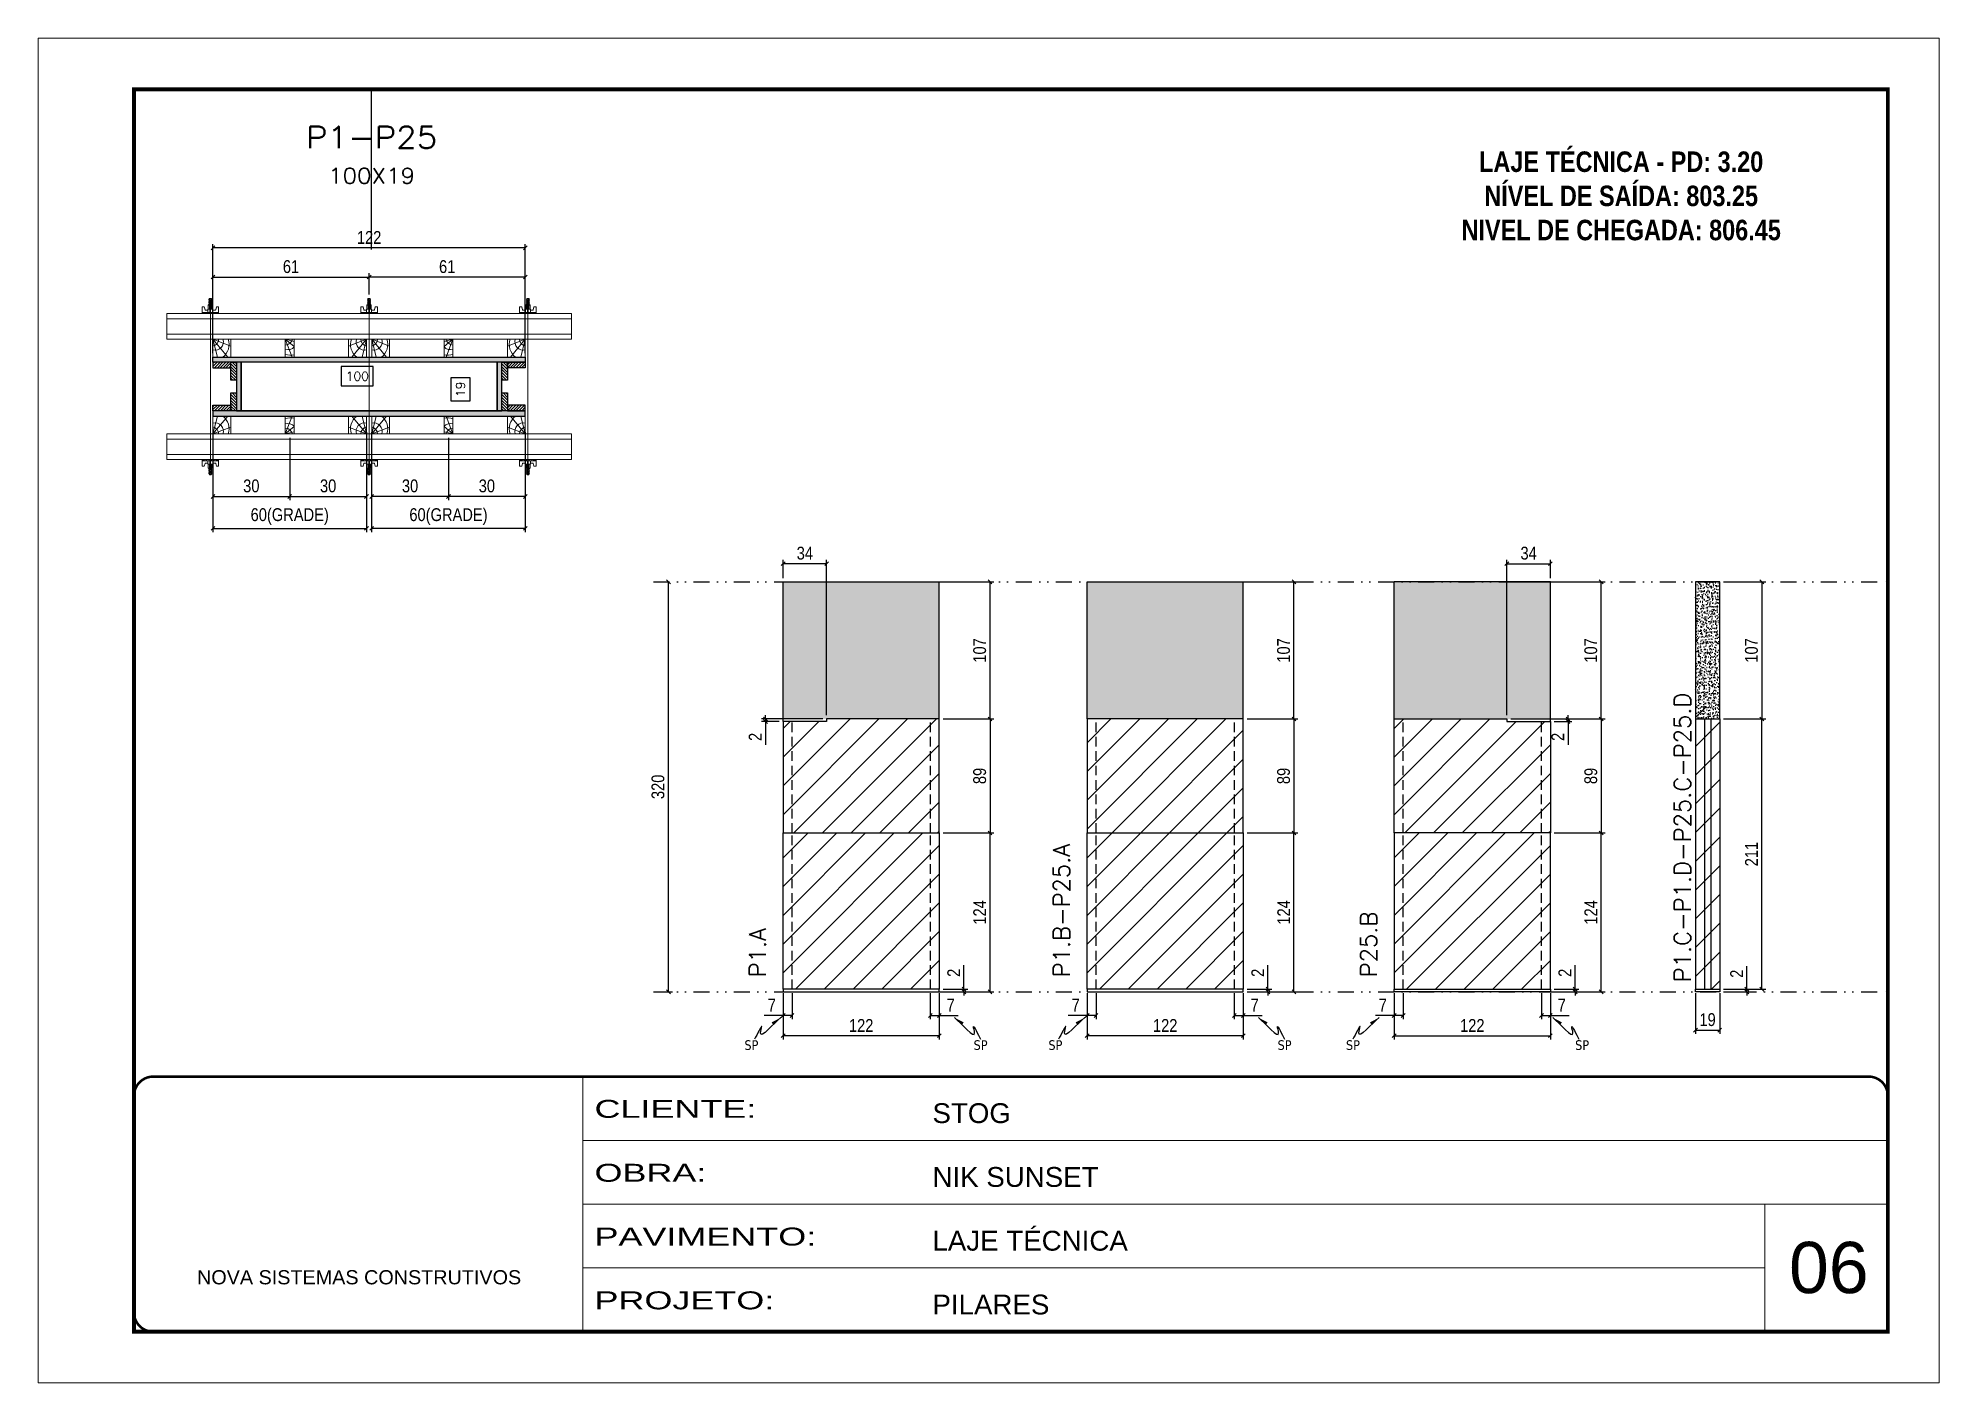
# Model space of a CAD drawing. Extents: x 808 to 7089, y -98 to 17032.
# Drawn here: x 2407 to 3892, y 14834 to 15884 of the extents above; entities that cross this region are included whole.
import ezdxf
from ezdxf.enums import TextEntityAlignment as Align

# ---------------------------------------------------------------- set-up
doc = ezdxf.new("R2010")
doc.units = 0
for name, pattern in [('CONTINUO', [0]), ('DASHED', [0.75, 0.5, -0.25]), ('DIVIDE2', [0.625, 0.25, -0.125, 0, -0.125, 0, -0.125]), ('HIDDEN', [0.375, 0.25, -0.125])]:
    doc.linetypes.add(name, pattern=pattern)
for name, color, linetype, lineweight in [('CARIMBO', 255, 'Continuous', 9), ('Folhas', 255, 'Continuous', 9), ('Hachura', 251, 'Continuous', 9), ('Madeira', 126, 'Continuous', 18), ('Perfil Metálico', 224, 'Continuous', 18), ('REAPROVEITAMENTO', 251, 'Continuous', 9), ('SARRAFO DE PRESSAO', 251, 'DASHED', 9), ('Texto Seção', 7, 'Continuous', 15)]:
    doc.layers.add(name, color=color, linetype=linetype, lineweight=lineweight)
for name, color, linetype in [('CHAPA', 1, 'Continuous'), ('COTA', 241, 'Continuous'), ('Cota Seção (2x)', 241, 'Continuous'), ('NOMENCLATURA', 7, 'Continuous'), ('Nível', 160, 'Continuous'), ('Painéis', 200, 'Continuous'), ('SARR_2.2x7', 40, 'Continuous'), ('SARRAFO', 251, 'Continuous'), ('Sarrafo de Pressão', 42, 'HIDDEN'), ('texto', 7, 'Continuous'), ('Texto de Titulo', 7, 'Continuous'), ('Texto Qtd Sarr', 242, 'Continuous')]:
    doc.layers.add(name, color=color, linetype=linetype)
doc.styles.add('ARIAL', font='arial.ttf')
doc.styles.add('COTA TECNICA', font='techl___.ttf', dxfattribs={"height": 10})
doc.styles.add('COTA TECNICA 2X', font='techl___.ttf', dxfattribs={"height": 10})
doc.styles.add('COTA TECNICA-50', font='techl___.ttf', dxfattribs={"height": 10})
doc.styles.add('REGUA-120', font='ROMANS.shx', dxfattribs={"height": 15})
doc.styles.add('ROMANC', font='techb___.ttf', dxfattribs={"height": 2.5})
doc.styles.add('ROMANS', font='romans.shx')
doc.styles.get("Standard").update_dxf_attribs({"font": 'arial.ttf'})
doc.styles.add('Tecnologia', font='')
doc.styles.get('Tecnologia').set_extended_font_data('Forgotten Futurist')
doc.dimstyles.new('COTA PAINEL-50', dxfattribs={"dimtxt": 10, "dimasz": 3, "dimexe": 3, "dimexo": 3, "dimgap": 3, "dimtad": 1, "dimdec": 1, "dimzin": 12, "dimdsep": 46, "dimtxsty": 'COTA TECNICA-50', "dimblk1": 'OBLIQUE', "dimblk2": 'OBLIQUE', "dimsah": 1, "dimcen": 0.9, "dimclrd": 4, "dimclre": 4, "dimclrt": 240, "dimadec": 1, "dimazin": 3, "dimtfac": 1, "dimtdec": 1, "dimtmove": 0, "dimatfit": 3, "dimfxl": 1, "dimtolj": 1, "dimtzin": 12, "dimarcsym": 0})
doc.dimstyles.new('PAINEL', dxfattribs={"dimtxt": 10, "dimasz": 3, "dimexe": 3, "dimexo": 3, "dimgap": 3, "dimtad": 1, "dimdec": 1, "dimzin": 12, "dimdsep": 46, "dimtxsty": 'COTA TECNICA', "dimblk1": 'OBLIQUE', "dimblk2": 'OBLIQUE', "dimsah": 1, "dimcen": 0.9, "dimclrd": 4, "dimclre": 4, "dimclrt": 240, "dimadec": 1, "dimazin": 3, "dimtfac": 1, "dimtdec": 1, "dimtmove": 0, "dimatfit": 3, "dimfxl": 1, "dimtolj": 1, "dimtzin": 12, "dimarcsym": 0})
doc.dimstyles.new('SECAO PILAR', dxfattribs={"dimtxt": 10, "dimasz": 3, "dimexe": 3, "dimexo": 3, "dimgap": 3, "dimtad": 1, "dimdec": 1, "dimlfac": 0.5, "dimzin": 12, "dimdsep": 46, "dimtxsty": 'COTA TECNICA 2X', "dimblk1": 'OBLIQUE', "dimblk2": 'OBLIQUE', "dimsah": 1, "dimcen": 0.9, "dimclrd": 256, "dimclre": 256, "dimclrt": 256, "dimadec": 1, "dimazin": 3, "dimtfac": 1, "dimtdec": 1, "dimtmove": 0, "dimatfit": 3, "dimfxl": 1, "dimtolj": 1, "dimtzin": 12, "dimarcsym": 0})
doc.dimstyles.new('SECÇÃO 2', dxfattribs={"dimtxt": 7, "dimasz": 6, "dimexe": 0.18, "dimexo": 2, "dimgap": -4, "dimtad": 3, "dimdec": 1, "dimlfac": 0.5, "dimzin": 12, "dimdsep": 46, "dimtxsty": 'ROMANS', "dimblk": 'ARCHTICK', "dimcen": 0.09, "dimse1": 1, "dimse2": 1, "dimsd1": 1, "dimsd2": 1, "dimclrd": 180, "dimclre": 5, "dimclrt": 1, "dimadec": 0, "dimazin": 3, "dimtfac": 1, "dimtdec": 1, "dimtofl": 0, "dimtmove": 0, "dimatfit": 3, "dimldrblk": 'ARCHTICK', "dimfxl": 1, "dimtolj": 1, "dimtzin": 0, "dimarcsym": 0})
doc.dimstyles.get("Standard").update_dxf_attribs({"dimtxt": 0.18, "dimasz": 0.18, "dimexe": 0.18, "dimexo": 0.0625, "dimgap": 0.09, "dimtad": 0, "dimtih": 1, "dimtoh": 1, "dimdec": 4, "dimzin": 0, "dimdsep": 46, "dimtxsty": 'Standard', "dimcen": 0.09, "dimadec": 0, "dimazin": 0, "dimtfac": 1, "dimtdec": 4, "dimtofl": 0, "dimtmove": 0, "dimatfit": 3, "dimfxl": 1, "dimtolj": 1, "dimtzin": 0, "dimarcsym": 0})
pattern_1 = [(45, (12046.2808, 38522.2207), (-1.12253202, 1.12253202), [])]
pattern_2 = [(45, (11911.2808, 38522.2207), (-1.12253202, 1.12253202), [])]
pattern_3 = [(45, (195.475, 0), (-11.22532, 11.22532), [])]

msp = doc.modelspace()

# ---------------------------------------------------------------- texts
at = {"layer": 'CARIMBO', "style": 'ARIAL'}
msp.add_text('06', height=40, dxfattribs=at).set_placement((3774.53, 14904.05))
at = {"layer": 'NOMENCLATURA', "color": 2, "insert": (3643.41, 15822.04), "char_height": 16, "attachment_point": 2, "style": 'ROMANC'}
msp.add_mtext_dynamic_manual_height_columns('\\PLAJE TÉCNICA - PD: 3.20\\PNÍVEL DE SAÍDA: 803.25\\PNIVEL DE CHEGADA: 806.45', width=328.3607, gutter_width=1, heights=[0], dxfattribs=at)
at = {"layer": 'texto', "color": 0, "char_height": 7.5, "attachment_point": 5}
for insert in [(2963.96, 15097.64), (3142.99, 15097.64), (3201.43, 15097.64), (3380.45, 15097.64), (3433.87, 15097.64), (3612.89, 15097.64)]:
    msp.add_mtext('{\\fTahoma|b0|i0|c0|p34;\\C4;SP}', dxfattribs=dict(at, insert=insert))
at = {"layer": 'Texto Seção', "char_height": 13, "width": 274.3299, "attachment_point": 7, "rotation": 90, "style": 'REGUA-120'}
for s, insert in [('P1.C-P1.D-P25.C-P25.D', (3697.73, 15146.73)), ('P1.B-P25.A', (3212.74, 15150.57)), ('P25.B', (3452.64, 15150.57)), ('P1.A', (2975.27, 15150.57))]:
    msp.add_mtext(s, dxfattribs=dict(at, insert=insert))

# ---------------------------------------------------------------- blocks, each defined once
blk = doc.blocks.new('9999999999')
at = {"color": 30, "linetype": 'CONTINUO'}
for p, q in [((98564.6, 34230.2), (98564.6, 34429.4)), ((98564.6, 34379.6), (99584, 34379.6)), ((98564.6, 34329.8), (99488, 34329.8)), ((99584, 34329.8), (99488, 34329.8)), ((99488, 34329.8), (99488, 34230.2)), ((98564.6, 34280), (99488, 34280))]:
    blk.add_line(p, q, dxfattribs=at)
at = {"color": 30, "linetype": 'CONTINUO', "const_width": 2}
blk.add_lwpolyline([(99584, 34230.2), (99584, 34414.4, 0.414214), (99569, 34429.4), (98229, 34429.4, 0.414214), (98214, 34414.4), (98214, 34245.2, 0.414214), (98229, 34230.2), (99584, 34230.2)], format="xyb", dxfattribs=at)
at = {"layer": 'Folhas'}
blk.add_lwpolyline([(98139, 34190.2), (99624, 34190.2), (99624, 35240.2), (98139, 35240.2)], close=True, dxfattribs=at)
at = {"layer": 'Folhas', "color": 30, "const_width": 3}
blk.add_lwpolyline([(98214, 34230.2), (99584, 34230.2), (99584, 35200.2), (98214, 35200.2)], close=True, dxfattribs=at)
at = {"color": 7, "linetype": 'Continuous', "ltscale": 5, "style": 'ARIAL'}
for s, height, p in [('STOG', 15.48, (98837.7, 34393.1)), ('NIK SUNSET', 15.48, (98837.7, 34343.3)), ('LAJE TÉCNICA', 15.483, (98837.7, 34293.5)), ('NOVA SISTEMAS CONSTRUTIVOS', 11.059, (98263.2, 34267.2)), ('PILARES', 15.48, (98837.7, 34243.7))]:
    blk.add_text(s, height=height, dxfattribs=at).set_placement(p)
at = {"layer": 'Folhas', "color": 7, "style": 'Tecnologia', "width": 1.5}
for s, p in [('CLIENTE:', (98573.7, 34397.2)), ('OBRA:', (98573.7, 34347.3)), ('PAVIMENTO:', (98573.7, 34297.5)), ('PROJETO:', (98573.7, 34247.7))]:
    blk.add_text(s, height=14, dxfattribs=at).set_placement(p)
blk = doc.blocks.new('titulo1')
at = {"layer": 'Defpoints', "color": 252, "linetype": 'HIDDEN', "ltscale": 2}
blk.add_line((0, 0), (0, 125), dxfattribs=at)
at = {"layer": 'Defpoints', "style": 'ROMANS', "oblique": 15}
blk.add_attdef('FOLHA', text='', height=10, dxfattribs=at).set_placement((0, 15.6), align=Align.MIDDLE_CENTER)
at = {"layer": 'Texto Qtd Sarr', "color": 3, "style": 'ROMANS', "oblique": 15}
for tag, height, p in [('TITULO', 17, (0, 71.4)), ('SEÇÃO', 12, (0, 41.5))]:
    blk.add_attdef(tag, text='', height=height, dxfattribs=at).set_placement(p, align=Align.MIDDLE_CENTER)
blk = doc.blocks.new('*D41')
at = {"layer": 'Cota Seção (2x)', "color": 180, "lineweight": -2, "transparency": 16777216}
for p, q in [((2668.6, 15627.4), (2643.6, 15627.4)), ((2643.6, 15627.4), (2643.6, 15612.4)), ((2668.6, 15612.4), (2668.6, 15627.4)), ((2643.6, 15612.4), (2668.6, 15612.4))]:
    blk.add_line(p, q, dxfattribs=at)
at = {"layer": 'Defpoints', "color": 0, "transparency": 16777216}
for p in [(2565.3, 15630.8), (2765.3, 15630.8), (2565.3, 15608.4)]:
    blk.add_point(p, dxfattribs=at)
at = {"layer": 'Cota Seção (2x)', "color": 1, "transparency": 16777216, "insert": (2656.1, 15619.9), "char_height": 7, "attachment_point": 5, "style": 'ROMANS'}
blk.add_mtext('\\A1;100', dxfattribs=at)
blk = doc.blocks.new('_ArchTick')
at = {"color": 0, "linetype": 'ByBlock', "const_width": 0.15}
blk.add_lwpolyline([(-0.5, -0.5), (0.5, 0.5)], dxfattribs=at)
blk = doc.blocks.new('_Oblique')
at = {"color": 0, "linetype": 'ByBlock', "lineweight": -2}
blk.add_line((-0.5, -0.5), (0.5, 0.5), dxfattribs=at)
blk = doc.blocks.new('*D42')
at = {"layer": 'Cota Seção (2x)', "lineweight": -2, "transparency": 16777216}
for p, q in [((2543.3, 15637.8), (2543.3, 15723.1)), ((2787.3, 15720.1), (2543.3, 15720.1)), ((2787.3, 15637.8), (2787.3, 15723.1))]:
    blk.add_line(p, q, dxfattribs=at)
at = {"layer": 'Defpoints', "color": 0, "transparency": 16777216}
for p in [(2543.3, 15720.1), (2543.3, 15634.8), (2787.3, 15634.8)]:
    blk.add_point(p, dxfattribs=at)
at = {"layer": 'Cota Seção (2x)', "lineweight": -2, "transparency": 16777216, "xscale": 3, "yscale": 3, "zscale": 3, "rotation": 180}
blk.add_blockref('_Oblique', (2543.3, 15720.1), dxfattribs=at)
at = {"layer": 'Cota Seção (2x)', "lineweight": -2, "transparency": 16777216, "xscale": 3, "yscale": 3, "zscale": 3}
blk.add_blockref('_Oblique', (2787.3, 15720.1), dxfattribs=at)
at = {"layer": 'Cota Seção (2x)', "transparency": 16777216, "insert": (2665.3, 15728.2), "char_height": 10, "attachment_point": 5, "style": 'COTA TECNICA 2X'}
blk.add_mtext('\\A1;122', dxfattribs=at)
blk = doc.blocks.new('*D43')
at = {"layer": 'Cota Seção (2x)', "lineweight": -2, "transparency": 16777216}
for p, q in [((2665.3, 15683.6), (2665.3, 15700.3)), ((2787.3, 15697.3), (2665.3, 15697.3)), ((2787.3, 15671.8), (2787.3, 15700.3))]:
    blk.add_line(p, q, dxfattribs=at)
at = {"layer": 'Defpoints', "color": 0, "transparency": 16777216}
for p in [(2665.3, 15697.3), (2665.3, 15680.6), (2787.3, 15668.8)]:
    blk.add_point(p, dxfattribs=at)
at = {"layer": 'Cota Seção (2x)', "lineweight": -2, "transparency": 16777216, "xscale": 3, "yscale": 3, "zscale": 3, "rotation": 180}
blk.add_blockref('_Oblique', (2665.3, 15697.3), dxfattribs=at)
at = {"layer": 'Cota Seção (2x)', "lineweight": -2, "transparency": 16777216, "xscale": 3, "yscale": 3, "zscale": 3}
blk.add_blockref('_Oblique', (2787.3, 15697.3), dxfattribs=at)
at = {"layer": 'Cota Seção (2x)', "transparency": 16777216, "insert": (2726.3, 15705.4), "char_height": 10, "attachment_point": 5, "style": 'COTA TECNICA 2X'}
blk.add_mtext('\\A1;61', dxfattribs=at)
blk = doc.blocks.new('*D44')
at = {"layer": 'Cota Seção (2x)', "lineweight": -2, "transparency": 16777216}
for p, q in [((2543.3, 15671.8), (2543.3, 15700.3)), ((2543.3, 15697.3), (2665.3, 15697.3)), ((2665.3, 15683.6), (2665.3, 15700.3))]:
    blk.add_line(p, q, dxfattribs=at)
at = {"layer": 'Defpoints', "color": 0, "transparency": 16777216}
for p in [(2665.3, 15697.3), (2543.3, 15668.8), (2665.3, 15680.6)]:
    blk.add_point(p, dxfattribs=at)
at = {"layer": 'Cota Seção (2x)', "lineweight": -2, "transparency": 16777216, "xscale": 3, "yscale": 3, "zscale": 3, "rotation": 180}
blk.add_blockref('_Oblique', (2543.3, 15697.3), dxfattribs=at)
at = {"layer": 'Cota Seção (2x)', "lineweight": -2, "transparency": 16777216, "xscale": 3, "yscale": 3, "zscale": 3}
blk.add_blockref('_Oblique', (2665.3, 15697.3), dxfattribs=at)
at = {"layer": 'Cota Seção (2x)', "transparency": 16777216, "insert": (2604.3, 15705.4), "char_height": 10, "attachment_point": 5, "style": 'COTA TECNICA 2X'}
blk.add_mtext('\\A1;61', dxfattribs=at)
blk = doc.blocks.new('*D45')
at = {"layer": 'Cota Seção (2x)', "color": 180, "lineweight": -2, "transparency": 16777216}
for p, q in [((2744.2, 15618.7), (2729.2, 15618.7)), ((2729.2, 15618.7), (2729.2, 15600.7)), ((2744.2, 15600.7), (2744.2, 15618.7)), ((2729.2, 15600.7), (2744.2, 15600.7))]:
    blk.add_line(p, q, dxfattribs=at)
at = {"layer": 'Defpoints', "color": 0, "transparency": 16777216}
for p in [(2765.3, 15630.8), (2748.2, 15592.8), (2765.3, 15592.8)]:
    blk.add_point(p, dxfattribs=at)
at = {"layer": 'Cota Seção (2x)', "color": 1, "transparency": 16777216, "insert": (2736.7, 15609.7), "char_height": 7, "attachment_point": 5, "rotation": 90, "style": 'ROMANS'}
blk.add_mtext('\\A1;19', dxfattribs=at)
blk = doc.blocks.new('C')
at = {"layer": 'Hachura', "color": 0}
for p, q in [((0, 3.22), (0, -3.22)), ((0.45, 3.22), (0, 3.22)), ((0.46, 3.16), (0, 3.16)), ((0.46, 3.05), (0, 3.05)), ((0.46, 2.88), (0, 2.88)), ((0, 2.75), (0, -1.16)), ((0.46, 2.65), (0, 2.65)), ((0.46, 2.23), (0, 2.23)), ((0.46, 1.51), (0, 1.51)), ((0.39, 0.49), (0.17, 0.49)), ((0.45, -3.23), (0.45, 3.22)), ((0.45, 3.22), (2.58, 3.22)), ((1.74, 0.97), (0.45, 0.97)), ((1.45, 0.1), (0.45, 0.1)), ((1.35, 1.94), (1.35, 0.96)), ((2.58, 2.39), (1.47, 2.09)), ((1.74, -0.97), (1.74, 0.97)), ((1.74, 0.97), (1.74, 0.84)), ((1.74, 0.97), (1.74, 0.84)), ((1.74, 0.84), (3.35, 0.84)), ((3.35, 0.45), (1.74, 0.45)), ((2.58, 3.22), (2.58, 2.39)), ((3.32, 0.84), (3.32, -0.84)), ((3.35, 0.84), (3.35, -0.84)), ((3.68, 0.45), (3.35, 0.45)), ((3.84, -0.52), (3.35, 0.45)), ((3.35, 0.06), (3.67, -0.57)), ((3.68, 0.45), (4.16, -0.52)), ((3.72, 0.5), (4.25, -0.57)), ((4.37, -0.55), (3.83, 0.53)), ((4.15, 0.45), (3.93, 0.45)), ((4.42, -0.52), (3.93, 0.45)), ((4.15, 0.45), (4.26, 0.45)), ((4.26, 0.45), (4.74, -0.52)), ((4.3, 0.5), (4.83, -0.57)), ((4.95, -0.55), (4.41, 0.53)), ((4.51, 0.45), (4.84, 0.45)), ((5, -0.52), (4.51, 0.45)), ((4.84, 0.45), (5.32, -0.52)), ((4.88, 0.5), (5.41, -0.57)), ((5.53, -0.55), (4.99, 0.53)), ((5.58, -0.52), (5.09, 0.45)), ((5.42, 0.45), (5.09, 0.45)), ((5.58, -0.52), (5.09, 0.45)), ((5.42, 0.45), (5.74, -0.19)), ((5.46, 0.5), (5.74, -0.07)), ((5.74, 0.19), (5.57, 0.53)), ((5.74, 0.32), (5.68, 0.45)), ((5.68, 0.45), (5.74, 0.45)), ((5.74, 0.45), (5.9, 0.29)), ((5.74, 0.45), (5.74, -0.52)), ((5.9, -0.36), (5.9, 0.29)), ((0.45, 0), (0, 0)), ((0.46, -1.52), (0, -1.52)), ((0.46, -2.23), (0, -2.23)), ((0.46, -2.65), (0, -2.65)), ((0.46, -2.88), (0, -2.88)), ((0.46, -3.05), (0, -3.05)), ((0.46, -3.16), (0, -3.16)), ((0, -3.22), (2.57, -3.22)), ((0.08, -0.48), (0.29, -0.48)), ((0.29, -0.48), (0.4, -0.48)), ((0.45, 0), (0.45, -0.97)), ((0.45, -0.16), (1.45, -0.16)), ((0.45, -0.65), (0.45, -0.32)), ((0.45, -3.23), (0.45, -0.65)), ((0.45, -0.97), (1.74, -0.97)), ((1.35, -1.94), (1.35, -0.97)), ((2.58, -2.39), (1.47, -2.1)), ((3.35, -0.32), (1.74, -0.32)), ((3.35, -0.84), (1.74, -0.84)), ((2.58, -3.23), (2.58, -2.39)), ((3.35, -0.07), (3.58, -0.52)), ((3.35, -0.52), (3.58, -0.52)), ((3.84, -0.52), (4.16, -0.52)), ((4.42, -0.52), (4.74, -0.52)), ((4.63, -0.52), (4.74, -0.52)), ((5, -0.52), (5.32, -0.52)), ((5.58, -0.52), (5.74, -0.52)), ((5.74, -0.52), (5.9, -0.36)), ((5.74, -0.52), (5.74, -0.52))]:
    blk.add_line(p, q, dxfattribs=at)
for centre, radius, start, end in [((1.52, 1.94), 0.161, 104.74356, 180), ((1.44, -0.03), 0.129, 272.69497, 87.30503), ((3.81, 0.39), 0.143, 25.56881, 154.43119), ((4.39, 0.39), 0.143, 25.56881, 154.43119), ((4.97, 0.39), 0.143, 25.56881, 154.43119), ((5.55, 0.39), 0.143, 25.56881, 154.43119), ((0.17, -0.37), 0.174, 221.74404, 317.85924), ((1.52, -1.94), 0.161, 180, 255.25644), ((3.71, -0.4), 0.174, 222.14076, 318.25596), ((4.29, -0.4), 0.174, 222.14076, 318.25596), ((4.87, -0.4), 0.174, 222.14076, 318.25596), ((5.45, -0.4), 0.174, 222.14076, 318.25596), ((5.61, -0.4), 0.174, 317.85924, 318.25596)]:
    blk.add_arc(centre, radius, start, end, dxfattribs=at)
blk = doc.blocks.new('PONTALETE')
at = {"layer": 'Madeira'}
for q in [(2.71, 7), (7, 5.76), (7, 1.74)]:
    blk.add_line((0, 0), q, dxfattribs=at)
blk.add_lwpolyline([(0, 0), (7, 0), (7, 7), (0, 7)], close=True, dxfattribs=at)
for centre, radius, start, end in [((2.04, 0.06), 6.23, 37.28179, 109.09128), ((1.09, 0.9), 3.19, 343.60304, 109.98471), ((-0.21, -0.78), 3.09, 14.63219, 86.0383)]:
    blk.add_arc(centre, radius, start, end, dxfattribs=at)
blk = doc.blocks.new('*D46')
at = {"layer": 'Cota Seção (2x)', "lineweight": -2, "transparency": 16777216}
for p, q in [((2667.3, 15576.1), (2667.3, 15498.1)), ((2787.3, 15576.1), (2787.3, 15498.1)), ((2787.3, 15501.1), (2667.3, 15501.1))]:
    blk.add_line(p, q, dxfattribs=at)
at = {"layer": 'Defpoints', "color": 0, "transparency": 16777216}
for p in [(2667.3, 15579.1), (2787.3, 15579.1), (2667.3, 15501.1)]:
    blk.add_point(p, dxfattribs=at)
at = {"layer": 'Cota Seção (2x)', "lineweight": -2, "transparency": 16777216, "xscale": 3, "yscale": 3, "zscale": 3, "rotation": 180}
blk.add_blockref('_Oblique', (2667.3, 15501.1), dxfattribs=at)
at = {"layer": 'Cota Seção (2x)', "lineweight": -2, "transparency": 16777216, "xscale": 3, "yscale": 3, "zscale": 3}
blk.add_blockref('_Oblique', (2787.3, 15501.1), dxfattribs=at)
at = {"layer": 'Cota Seção (2x)', "transparency": 16777216, "insert": (2727.3, 15510.3), "char_height": 10, "attachment_point": 5, "style": 'COTA TECNICA 2X'}
blk.add_mtext('\\A1;60(GRADE)', dxfattribs=at)
blk = doc.blocks.new('MEIO PONTALETE')
at = {"layer": 'Madeira'}
for q in [(2.71, 7), (3.5, 2.88), (3.5, 0.87)]:
    blk.add_line((0, 0), q, dxfattribs=at)
blk.add_lwpolyline([(0, 0), (3.5, 0), (3.5, 7), (0, 7)], close=True, dxfattribs=at)
for centre, radius, start, end in [((2.04, 0.06), 6.23, 76.44987, 109.09128), ((1.09, 0.9), 3.19, 40.90626, 109.98471), ((-0.21, -0.78), 3.09, 14.63219, 86.0383)]:
    blk.add_arc(centre, radius, start, end, dxfattribs=at)
blk = doc.blocks.new('*D50')
at = {"layer": 'Cota Seção (2x)', "lineweight": -2, "transparency": 16777216}
for p, q in [((2727.3, 15571.8), (2727.3, 15523)), ((2787.3, 15571.8), (2787.3, 15523)), ((2787.3, 15526), (2727.3, 15526))]:
    blk.add_line(p, q, dxfattribs=at)
at = {"layer": 'Defpoints', "color": 0, "transparency": 16777216}
for p in [(2727.3, 15574.8), (2787.3, 15574.8), (2727.3, 15526)]:
    blk.add_point(p, dxfattribs=at)
at = {"layer": 'Cota Seção (2x)', "lineweight": -2, "transparency": 16777216, "xscale": 3, "yscale": 3, "zscale": 3, "rotation": 180}
blk.add_blockref('_Oblique', (2727.3, 15526), dxfattribs=at)
at = {"layer": 'Cota Seção (2x)', "lineweight": -2, "transparency": 16777216, "xscale": 3, "yscale": 3, "zscale": 3}
blk.add_blockref('_Oblique', (2787.3, 15526), dxfattribs=at)
at = {"layer": 'Cota Seção (2x)', "transparency": 16777216, "insert": (2757.3, 15534.2), "char_height": 10, "attachment_point": 5, "style": 'COTA TECNICA 2X'}
blk.add_mtext('\\A1;30', dxfattribs=at)
blk = doc.blocks.new('*D51')
at = {"layer": 'Cota Seção (2x)', "lineweight": -2, "transparency": 16777216}
for p, q in [((2667.3, 15571.8), (2667.3, 15523)), ((2727.3, 15571.8), (2727.3, 15523)), ((2727.3, 15526), (2667.3, 15526))]:
    blk.add_line(p, q, dxfattribs=at)
at = {"layer": 'Defpoints', "color": 0, "transparency": 16777216}
for p in [(2667.3, 15574.8), (2727.3, 15574.8), (2667.3, 15526)]:
    blk.add_point(p, dxfattribs=at)
at = {"layer": 'Cota Seção (2x)', "lineweight": -2, "transparency": 16777216, "xscale": 3, "yscale": 3, "zscale": 3, "rotation": 180}
blk.add_blockref('_Oblique', (2667.3, 15526), dxfattribs=at)
at = {"layer": 'Cota Seção (2x)', "lineweight": -2, "transparency": 16777216, "xscale": 3, "yscale": 3, "zscale": 3}
blk.add_blockref('_Oblique', (2727.3, 15526), dxfattribs=at)
at = {"layer": 'Cota Seção (2x)', "transparency": 16777216, "insert": (2697.3, 15534.2), "char_height": 10, "attachment_point": 5, "style": 'COTA TECNICA 2X'}
blk.add_mtext('\\A1;30', dxfattribs=at)
blk = doc.blocks.new('*D31')
at = {"layer": 'Cota Seção (2x)', "lineweight": -2, "transparency": 16777216}
for p, q in [((2543.3, 15576.1), (2543.3, 15498.1)), ((2663.3, 15576.1), (2663.3, 15498.1)), ((2543.3, 15501.1), (2663.3, 15501.1))]:
    blk.add_line(p, q, dxfattribs=at)
at = {"layer": 'Defpoints', "color": 0, "transparency": 16777216}
for p in [(2543.3, 15579.1), (2663.3, 15579.1), (2663.3, 15501.1)]:
    blk.add_point(p, dxfattribs=at)
at = {"layer": 'Cota Seção (2x)', "lineweight": -2, "transparency": 16777216, "xscale": 3, "yscale": 3, "zscale": 3, "rotation": 180}
blk.add_blockref('_Oblique', (2543.3, 15501.1), dxfattribs=at)
at = {"layer": 'Cota Seção (2x)', "lineweight": -2, "transparency": 16777216, "xscale": 3, "yscale": 3, "zscale": 3}
blk.add_blockref('_Oblique', (2663.3, 15501.1), dxfattribs=at)
at = {"layer": 'Cota Seção (2x)', "transparency": 16777216, "insert": (2603.3, 15510.3), "char_height": 10, "attachment_point": 5, "style": 'COTA TECNICA 2X'}
blk.add_mtext('\\A1;60(GRADE)', dxfattribs=at)
blk = doc.blocks.new('*D47')
at = {"layer": 'Cota Seção (2x)', "lineweight": -2, "transparency": 16777216}
for p, q in [((2543.3, 15571.8), (2543.3, 15523)), ((2603.3, 15571.8), (2603.3, 15523)), ((2543.3, 15526), (2603.3, 15526))]:
    blk.add_line(p, q, dxfattribs=at)
at = {"layer": 'Defpoints', "color": 0, "transparency": 16777216}
for p in [(2543.3, 15574.8), (2603.3, 15574.8), (2603.3, 15526)]:
    blk.add_point(p, dxfattribs=at)
at = {"layer": 'Cota Seção (2x)', "lineweight": -2, "transparency": 16777216, "xscale": 3, "yscale": 3, "zscale": 3, "rotation": 180}
blk.add_blockref('_Oblique', (2543.3, 15526), dxfattribs=at)
at = {"layer": 'Cota Seção (2x)', "lineweight": -2, "transparency": 16777216, "xscale": 3, "yscale": 3, "zscale": 3}
blk.add_blockref('_Oblique', (2603.3, 15526), dxfattribs=at)
at = {"layer": 'Cota Seção (2x)', "transparency": 16777216, "insert": (2573.3, 15534.2), "char_height": 10, "attachment_point": 5, "style": 'COTA TECNICA 2X'}
blk.add_mtext('\\A1;30', dxfattribs=at)
blk = doc.blocks.new('*D48')
at = {"layer": 'Cota Seção (2x)', "lineweight": -2, "transparency": 16777216}
for p, q in [((2603.3, 15571.8), (2603.3, 15523)), ((2663.3, 15571.8), (2663.3, 15523)), ((2603.3, 15526), (2663.3, 15526))]:
    blk.add_line(p, q, dxfattribs=at)
at = {"layer": 'Defpoints', "color": 0, "transparency": 16777216}
for p in [(2603.3, 15574.8), (2663.3, 15574.8), (2663.3, 15526)]:
    blk.add_point(p, dxfattribs=at)
at = {"layer": 'Cota Seção (2x)', "lineweight": -2, "transparency": 16777216, "xscale": 3, "yscale": 3, "zscale": 3, "rotation": 180}
blk.add_blockref('_Oblique', (2603.3, 15526), dxfattribs=at)
at = {"layer": 'Cota Seção (2x)', "lineweight": -2, "transparency": 16777216, "xscale": 3, "yscale": 3, "zscale": 3}
blk.add_blockref('_Oblique', (2663.3, 15526), dxfattribs=at)
at = {"layer": 'Cota Seção (2x)', "transparency": 16777216, "insert": (2633.3, 15534.2), "char_height": 10, "attachment_point": 5, "style": 'COTA TECNICA 2X'}
blk.add_mtext('\\A1;30', dxfattribs=at)
blk = doc.blocks.new('*D142')
at = {"layer": 'COTA', "color": 4, "lineweight": -2, "transparency": 16777216}
for p, q in [((2899.2, 15139.3), (2899.2, 15459.3)), ((2890.4, 15139.3), (2902.2, 15139.3))]:
    blk.add_line(p, q, dxfattribs=at)
at = {"layer": 'Defpoints', "color": 0, "transparency": 16777216}
for p in [(2899.2, 15459.3), (2899.2, 15459.3), (2887.4, 15139.3)]:
    blk.add_point(p, dxfattribs=at)
at = {"layer": 'COTA', "color": 4, "lineweight": -2, "transparency": 16777216, "xscale": 3, "yscale": 3, "zscale": 3}
for p, rotation in [((2899.2, 15459.3), 90), ((2899.2, 15139.3), 270)]:
    blk.add_blockref('_Oblique', p, dxfattribs=dict(at, rotation=rotation))
at = {"layer": 'COTA', "color": 240, "transparency": 16777216, "insert": (2891, 15299.3), "char_height": 10, "attachment_point": 5, "rotation": 90, "style": 'COTA TECNICA-50'}
blk.add_mtext('\\A1;320', dxfattribs=at)
blk = doc.blocks.new('*D131')
at = {"layer": 'COTA', "color": 4, "lineweight": -2, "transparency": 16777216}
for p, q in [((2988.7, 15138.3), (2988.7, 15102)), ((3110.7, 15138.3), (3110.7, 15102)), ((3110.7, 15105), (2988.7, 15105))]:
    blk.add_line(p, q, dxfattribs=at)
at = {"layer": 'Defpoints', "color": 0, "transparency": 16777216}
for p in [(2988.7, 15141.3), (3110.7, 15141.3), (2988.7, 15105)]:
    blk.add_point(p, dxfattribs=at)
at = {"layer": 'COTA', "color": 4, "lineweight": -2, "transparency": 16777216, "xscale": 3, "yscale": 3, "zscale": 3, "rotation": 180}
blk.add_blockref('_Oblique', (2988.7, 15105), dxfattribs=at)
at = {"layer": 'COTA', "color": 4, "lineweight": -2, "transparency": 16777216, "xscale": 3, "yscale": 3, "zscale": 3}
blk.add_blockref('_Oblique', (3110.7, 15105), dxfattribs=at)
at = {"layer": 'COTA', "color": 240, "transparency": 16777216, "insert": (3049.7, 15113), "char_height": 10, "attachment_point": 5, "style": 'COTA TECNICA'}
blk.add_mtext('\\A1;122', dxfattribs=at)
blk = doc.blocks.new('*D132')
at = {"layer": 'COTA', "color": 4, "lineweight": -2, "transparency": 16777216}
for p, q in [((3103.7, 15138.3), (3103.7, 15117.8)), ((3110.7, 15136.3), (3110.7, 15117.8)), ((3103.7, 15120.8), (3110.7, 15120.8)), ((3110.7, 15120.8), (3125.5, 15120.8))]:
    blk.add_line(p, q, dxfattribs=at)
at = {"layer": 'Defpoints', "color": 0, "transparency": 16777216}
for p in [(3103.7, 15141.3), (3110.7, 15139.3), (3110.7, 15120.8)]:
    blk.add_point(p, dxfattribs=at)
at = {"layer": 'COTA', "color": 4, "lineweight": -2, "transparency": 16777216, "xscale": 3, "yscale": 3, "zscale": 3, "rotation": 180}
blk.add_blockref('_Oblique', (3103.7, 15120.8), dxfattribs=at)
at = {"layer": 'COTA', "color": 4, "lineweight": -2, "transparency": 16777216, "xscale": 3, "yscale": 3, "zscale": 3}
blk.add_blockref('_Oblique', (3110.7, 15120.8), dxfattribs=at)
at = {"layer": 'COTA', "color": 240, "transparency": 16777216, "insert": (3119.6, 15128.9), "char_height": 10, "attachment_point": 5, "style": 'COTA TECNICA-50'}
blk.add_mtext('\\A1;7', dxfattribs=at)
blk = doc.blocks.new('*D133')
at = {"layer": 'COTA', "color": 4, "lineweight": -2, "transparency": 16777216}
for p, q in [((2988.7, 15136.3), (2988.7, 15117.8)), ((2995.7, 15138.3), (2995.7, 15117.8)), ((2988.7, 15120.8), (2974, 15120.8)), ((2995.7, 15120.8), (2988.7, 15120.8))]:
    blk.add_line(p, q, dxfattribs=at)
at = {"layer": 'Defpoints', "color": 0, "transparency": 16777216}
for p in [(2988.7, 15139.3), (2995.7, 15141.3), (2988.7, 15120.8)]:
    blk.add_point(p, dxfattribs=at)
at = {"layer": 'COTA', "color": 4, "lineweight": -2, "transparency": 16777216, "xscale": 3, "yscale": 3, "zscale": 3, "rotation": 180}
blk.add_blockref('_Oblique', (2988.7, 15120.8), dxfattribs=at)
at = {"layer": 'COTA', "color": 4, "lineweight": -2, "transparency": 16777216, "xscale": 3, "yscale": 3, "zscale": 3}
blk.add_blockref('_Oblique', (2995.7, 15120.8), dxfattribs=at)
at = {"layer": 'COTA', "color": 240, "transparency": 16777216, "insert": (2979.9, 15128.9), "char_height": 10, "attachment_point": 5, "style": 'COTA TECNICA-50'}
blk.add_mtext('\\A1;7', dxfattribs=at)
blk = doc.blocks.new('*D134')
at = {"layer": 'COTA', "color": 4, "linetype": 'ByBlock', "lineweight": -2, "transparency": 16777216}
for p, q in [((3113.7, 15263.3), (3153.4, 15263.3)), ((3150.4, 15139.3), (3150.4, 15263.3)), ((3113.7, 15139.3), (3153.4, 15139.3))]:
    blk.add_line(p, q, dxfattribs=at)
at = {"layer": 'Defpoints', "color": 0, "linetype": 'ByBlock', "transparency": 16777216}
for p in [(3110.7, 15263.3), (3150.4, 15263.3), (3110.7, 15139.3)]:
    blk.add_point(p, dxfattribs=at)
at = {"layer": 'COTA', "color": 4, "linetype": 'ByBlock', "lineweight": -2, "transparency": 16777216, "xscale": 3, "yscale": 3, "zscale": 3}
for p, rotation in [((3150.4, 15263.3), 90), ((3150.4, 15139.3), 270)]:
    blk.add_blockref('_Oblique', p, dxfattribs=dict(at, rotation=rotation))
at = {"layer": 'COTA', "color": 240, "linetype": 'ByBlock', "transparency": 16777216, "insert": (3142.3, 15201.3), "char_height": 10, "attachment_point": 5, "rotation": 90, "style": 'COTA TECNICA'}
blk.add_mtext('\\A1;124', dxfattribs=at)
blk = doc.blocks.new('*D135')
at = {"layer": 'COTA', "color": 4, "lineweight": -2, "transparency": 16777216}
for p, q in [((3130, 15141.3), (3130, 15160.1)), ((3113.7, 15141.3), (3133, 15141.3)), ((3113.7, 15139.3), (3133, 15139.3)), ((3130, 15139.3), (3130, 15141.3)), ((3130, 15139.3), (3130, 15136.3))]:
    blk.add_line(p, q, dxfattribs=at)
at = {"layer": 'Defpoints', "color": 0, "transparency": 16777216}
for p in [(3110.7, 15141.3), (3110.7, 15139.3), (3130, 15139.3)]:
    blk.add_point(p, dxfattribs=at)
at = {"layer": 'COTA', "color": 4, "lineweight": -2, "transparency": 16777216, "xscale": 3, "yscale": 3, "zscale": 3}
for p, rotation in [((3130, 15141.3), 270), ((3130, 15139.3), 90)]:
    blk.add_blockref('_Oblique', p, dxfattribs=dict(at, rotation=rotation))
at = {"layer": 'COTA', "color": 240, "transparency": 16777216, "insert": (3122, 15154.1), "char_height": 10, "attachment_point": 5, "rotation": 90, "style": 'COTA TECNICA-50'}
blk.add_mtext('\\A1;2', dxfattribs=at)
blk = doc.blocks.new('*D136')
at = {"layer": 'COTA', "color": 4, "linetype": 'ByBlock', "lineweight": -2, "transparency": 16777216}
for p, q in [((3113.7, 15263.3), (3153.4, 15263.3)), ((3150.4, 15139.3), (3150.4, 15263.3)), ((3113.7, 15139.3), (3153.4, 15139.3))]:
    blk.add_line(p, q, dxfattribs=at)
at = {"layer": 'Defpoints', "color": 0, "linetype": 'ByBlock', "transparency": 16777216}
for p in [(3110.7, 15263.3), (3150.4, 15263.3), (3110.7, 15139.3)]:
    blk.add_point(p, dxfattribs=at)
at = {"layer": 'COTA', "color": 4, "linetype": 'ByBlock', "lineweight": -2, "transparency": 16777216, "xscale": 3, "yscale": 3, "zscale": 3}
for p, rotation in [((3150.4, 15263.3), 90), ((3150.4, 15139.3), 270)]:
    blk.add_blockref('_Oblique', p, dxfattribs=dict(at, rotation=rotation))
at = {"layer": 'COTA', "color": 240, "linetype": 'ByBlock', "transparency": 16777216, "insert": (3142.3, 15201.3), "char_height": 10, "attachment_point": 5, "rotation": 90, "style": 'COTA TECNICA'}
blk.add_mtext('\\A1;124', dxfattribs=at)
blk = doc.blocks.new('*D137')
at = {"layer": 'COTA', "color": 4, "lineweight": -2, "transparency": 16777216}
for p, q in [((3079.7, 15459.3), (3153.4, 15459.3)), ((3150.4, 15352.3), (3150.4, 15459.3)), ((3113.7, 15352.3), (3153.4, 15352.3))]:
    blk.add_line(p, q, dxfattribs=at)
at = {"layer": 'Defpoints', "color": 0, "transparency": 16777216}
for p in [(3076.7, 15459.3), (3150.4, 15459.3), (3110.7, 15352.3)]:
    blk.add_point(p, dxfattribs=at)
at = {"layer": 'COTA', "color": 4, "lineweight": -2, "transparency": 16777216, "xscale": 3, "yscale": 3, "zscale": 3}
for p, rotation in [((3150.4, 15459.3), 90), ((3150.4, 15352.3), 270)]:
    blk.add_blockref('_Oblique', p, dxfattribs=dict(at, rotation=rotation))
at = {"layer": 'COTA', "color": 240, "transparency": 16777216, "insert": (3142.3, 15405.8), "char_height": 10, "attachment_point": 5, "rotation": 90, "style": 'COTA TECNICA-50'}
blk.add_mtext('\\A1;107', dxfattribs=at)
blk = doc.blocks.new('*D138')
at = {"layer": 'COTA', "color": 4, "lineweight": -2, "transparency": 16777216}
for p, q in [((3701.4, 15138.3), (3701.4, 15106.4)), ((3720.4, 15138.3), (3720.4, 15106.4)), ((3701.4, 15109.4), (3720.4, 15109.4))]:
    blk.add_line(p, q, dxfattribs=at)
at = {"layer": 'Defpoints', "color": 0, "transparency": 16777216}
for p in [(3701.4, 15141.3), (3720.4, 15141.3), (3720.4, 15109.4)]:
    blk.add_point(p, dxfattribs=at)
at = {"layer": 'COTA', "color": 4, "lineweight": -2, "transparency": 16777216, "xscale": 3, "yscale": 3, "zscale": 3, "rotation": 180}
blk.add_blockref('_Oblique', (3701.4, 15109.4), dxfattribs=at)
at = {"layer": 'COTA', "color": 4, "lineweight": -2, "transparency": 16777216, "xscale": 3, "yscale": 3, "zscale": 3}
blk.add_blockref('_Oblique', (3720.4, 15109.4), dxfattribs=at)
at = {"layer": 'COTA', "color": 240, "transparency": 16777216, "insert": (3710.9, 15117.5), "char_height": 10, "attachment_point": 5, "style": 'COTA TECNICA'}
blk.add_mtext('\\A1;19', dxfattribs=at)
blk = doc.blocks.new('*D139')
at = {"layer": 'COTA', "color": 4, "lineweight": -2, "transparency": 16777216}
for p, q in [((3741.6, 15141.3), (3741.6, 15159.4)), ((3723.4, 15141.3), (3744.6, 15141.3)), ((3723.4, 15139.3), (3744.6, 15139.3)), ((3741.6, 15139.3), (3741.6, 15141.3)), ((3741.6, 15139.3), (3741.6, 15136.3))]:
    blk.add_line(p, q, dxfattribs=at)
at = {"layer": 'Defpoints', "color": 0, "transparency": 16777216}
for p in [(3720.4, 15141.3), (3720.4, 15139.3), (3741.6, 15141.3)]:
    blk.add_point(p, dxfattribs=at)
at = {"layer": 'COTA', "color": 4, "lineweight": -2, "transparency": 16777216, "xscale": 3, "yscale": 3, "zscale": 3}
for p, rotation in [((3741.6, 15141.3), 270), ((3741.6, 15139.3), 90)]:
    blk.add_blockref('_Oblique', p, dxfattribs=dict(at, rotation=rotation))
at = {"layer": 'COTA', "color": 240, "transparency": 16777216, "insert": (3733.6, 15153.4), "char_height": 10, "attachment_point": 5, "rotation": 90, "style": 'COTA TECNICA-50'}
blk.add_mtext('\\A1;2', dxfattribs=at)
blk = doc.blocks.new('*D143')
at = {"layer": 'COTA', "color": 4, "lineweight": -2, "transparency": 16777216}
for p, q in [((3723.4, 15352.3), (3756.3, 15352.3)), ((3753.3, 15141.3), (3753.3, 15352.3)), ((3723.4, 15141.3), (3756.3, 15141.3))]:
    blk.add_line(p, q, dxfattribs=at)
at = {"layer": 'Defpoints', "color": 0, "transparency": 16777216}
for p in [(3720.4, 15352.3), (3753.3, 15352.3), (3720.4, 15141.3)]:
    blk.add_point(p, dxfattribs=at)
at = {"layer": 'COTA', "color": 4, "lineweight": -2, "transparency": 16777216, "xscale": 3, "yscale": 3, "zscale": 3}
for p, rotation in [((3753.3, 15352.3), 90), ((3753.3, 15141.3), 270)]:
    blk.add_blockref('_Oblique', p, dxfattribs=dict(at, rotation=rotation))
at = {"layer": 'COTA', "color": 240, "transparency": 16777216, "insert": (3745.2, 15246.8), "char_height": 10, "attachment_point": 5, "rotation": 90, "style": 'COTA TECNICA-50'}
blk.add_mtext('\\A1;211', dxfattribs=at)
blk = doc.blocks.new('*D140')
at = {"layer": 'COTA', "color": 4, "lineweight": -2, "transparency": 16777216}
for p, q in [((3113.7, 15352.3), (3153.4, 15352.3)), ((3150.4, 15352.3), (3150.4, 15263.3)), ((3113.7, 15263.3), (3153.4, 15263.3))]:
    blk.add_line(p, q, dxfattribs=at)
at = {"layer": 'Defpoints', "color": 0, "transparency": 16777216}
for p in [(3110.7, 15352.3), (3110.7, 15263.3), (3150.4, 15263.3)]:
    blk.add_point(p, dxfattribs=at)
at = {"layer": 'COTA', "color": 4, "lineweight": -2, "transparency": 16777216, "xscale": 3, "yscale": 3, "zscale": 3}
for p, rotation in [((3150.4, 15352.3), 90), ((3150.4, 15263.3), 270)]:
    blk.add_blockref('_Oblique', p, dxfattribs=dict(at, rotation=rotation))
at = {"layer": 'COTA', "color": 240, "transparency": 16777216, "insert": (3142.3, 15307.8), "char_height": 10, "attachment_point": 5, "rotation": 90, "style": 'COTA TECNICA'}
blk.add_mtext('\\A1;89', dxfattribs=at)
blk = doc.blocks.new('*D141')
at = {"layer": 'COTA', "color": 4, "lineweight": -2, "transparency": 16777216}
for p, q in [((3723.4, 15459.3), (3756.3, 15459.3)), ((3753.3, 15459.3), (3753.3, 15352.3)), ((3723.4, 15352.3), (3756.3, 15352.3))]:
    blk.add_line(p, q, dxfattribs=at)
at = {"layer": 'Defpoints', "color": 0, "transparency": 16777216}
for p in [(3720.4, 15459.3), (3720.4, 15352.3), (3753.3, 15352.3)]:
    blk.add_point(p, dxfattribs=at)
at = {"layer": 'COTA', "color": 4, "lineweight": -2, "transparency": 16777216, "xscale": 3, "yscale": 3, "zscale": 3}
for p, rotation in [((3753.3, 15459.3), 90), ((3753.3, 15352.3), 270)]:
    blk.add_blockref('_Oblique', p, dxfattribs=dict(at, rotation=rotation))
at = {"layer": 'COTA', "color": 240, "transparency": 16777216, "insert": (3745.2, 15405.8), "char_height": 10, "attachment_point": 5, "rotation": 90, "style": 'COTA TECNICA'}
blk.add_mtext('\\A1;107', dxfattribs=at)
blk = doc.blocks.new('*D979')
at = {"layer": 'COTA', "color": 4, "lineweight": -2, "transparency": 16777216}
for p, q in [((3226.2, 15138.3), (3226.2, 15102)), ((3348.2, 15138.3), (3348.2, 15102)), ((3348.2, 15105), (3226.2, 15105))]:
    blk.add_line(p, q, dxfattribs=at)
at = {"layer": 'Defpoints', "color": 0, "transparency": 16777216}
for p in [(3226.2, 15141.3), (3348.2, 15141.3), (3226.2, 15105)]:
    blk.add_point(p, dxfattribs=at)
at = {"layer": 'COTA', "color": 4, "lineweight": -2, "transparency": 16777216, "xscale": 3, "yscale": 3, "zscale": 3, "rotation": 180}
blk.add_blockref('_Oblique', (3226.2, 15105), dxfattribs=at)
at = {"layer": 'COTA', "color": 4, "lineweight": -2, "transparency": 16777216, "xscale": 3, "yscale": 3, "zscale": 3}
blk.add_blockref('_Oblique', (3348.2, 15105), dxfattribs=at)
at = {"layer": 'COTA', "color": 240, "transparency": 16777216, "insert": (3287.2, 15113), "char_height": 10, "attachment_point": 5, "style": 'COTA TECNICA'}
blk.add_mtext('\\A1;122', dxfattribs=at)
blk = doc.blocks.new('*D980')
at = {"layer": 'COTA', "color": 4, "lineweight": -2, "transparency": 16777216}
for p, q in [((3341.2, 15138.3), (3341.2, 15117.8)), ((3348.2, 15136.3), (3348.2, 15117.8)), ((3341.2, 15120.8), (3348.2, 15120.8)), ((3348.2, 15120.8), (3362.9, 15120.8))]:
    blk.add_line(p, q, dxfattribs=at)
at = {"layer": 'Defpoints', "color": 0, "transparency": 16777216}
for p in [(3341.2, 15141.3), (3348.2, 15139.3), (3348.2, 15120.8)]:
    blk.add_point(p, dxfattribs=at)
at = {"layer": 'COTA', "color": 4, "lineweight": -2, "transparency": 16777216, "xscale": 3, "yscale": 3, "zscale": 3, "rotation": 180}
blk.add_blockref('_Oblique', (3341.2, 15120.8), dxfattribs=at)
at = {"layer": 'COTA', "color": 4, "lineweight": -2, "transparency": 16777216, "xscale": 3, "yscale": 3, "zscale": 3}
blk.add_blockref('_Oblique', (3348.2, 15120.8), dxfattribs=at)
at = {"layer": 'COTA', "color": 240, "transparency": 16777216, "insert": (3357.1, 15128.9), "char_height": 10, "attachment_point": 5, "style": 'COTA TECNICA-50'}
blk.add_mtext('\\A1;7', dxfattribs=at)
blk = doc.blocks.new('*D981')
at = {"layer": 'COTA', "color": 4, "lineweight": -2, "transparency": 16777216}
for p, q in [((3226.2, 15136.3), (3226.2, 15117.8)), ((3233.2, 15138.3), (3233.2, 15117.8)), ((3226.2, 15120.8), (3211.5, 15120.8)), ((3233.2, 15120.8), (3226.2, 15120.8))]:
    blk.add_line(p, q, dxfattribs=at)
at = {"layer": 'Defpoints', "color": 0, "transparency": 16777216}
for p in [(3226.2, 15139.3), (3233.2, 15141.3), (3226.2, 15120.8)]:
    blk.add_point(p, dxfattribs=at)
at = {"layer": 'COTA', "color": 4, "lineweight": -2, "transparency": 16777216, "xscale": 3, "yscale": 3, "zscale": 3, "rotation": 180}
blk.add_blockref('_Oblique', (3226.2, 15120.8), dxfattribs=at)
at = {"layer": 'COTA', "color": 4, "lineweight": -2, "transparency": 16777216, "xscale": 3, "yscale": 3, "zscale": 3}
blk.add_blockref('_Oblique', (3233.2, 15120.8), dxfattribs=at)
at = {"layer": 'COTA', "color": 240, "transparency": 16777216, "insert": (3217.3, 15128.9), "char_height": 10, "attachment_point": 5, "style": 'COTA TECNICA-50'}
blk.add_mtext('\\A1;7', dxfattribs=at)
blk = doc.blocks.new('*D982')
at = {"layer": 'COTA', "color": 4, "linetype": 'ByBlock', "lineweight": -2, "transparency": 16777216}
for p, q in [((3351.2, 15263.3), (3390.8, 15263.3)), ((3387.8, 15139.3), (3387.8, 15263.3)), ((3351.2, 15139.3), (3390.8, 15139.3))]:
    blk.add_line(p, q, dxfattribs=at)
at = {"layer": 'Defpoints', "color": 0, "linetype": 'ByBlock', "transparency": 16777216}
for p in [(3348.2, 15263.3), (3387.8, 15263.3), (3348.2, 15139.3)]:
    blk.add_point(p, dxfattribs=at)
at = {"layer": 'COTA', "color": 4, "linetype": 'ByBlock', "lineweight": -2, "transparency": 16777216, "xscale": 3, "yscale": 3, "zscale": 3}
for p, rotation in [((3387.8, 15263.3), 90), ((3387.8, 15139.3), 270)]:
    blk.add_blockref('_Oblique', p, dxfattribs=dict(at, rotation=rotation))
at = {"layer": 'COTA', "color": 240, "linetype": 'ByBlock', "transparency": 16777216, "insert": (3379.8, 15201.3), "char_height": 10, "attachment_point": 5, "rotation": 90, "style": 'COTA TECNICA'}
blk.add_mtext('\\A1;124', dxfattribs=at)
blk = doc.blocks.new('*D983')
at = {"layer": 'COTA', "color": 4, "lineweight": -2, "transparency": 16777216}
for p, q in [((3367.5, 15141.3), (3367.5, 15160.1)), ((3351.2, 15141.3), (3370.5, 15141.3)), ((3351.2, 15139.3), (3370.5, 15139.3)), ((3367.5, 15139.3), (3367.5, 15141.3)), ((3367.5, 15139.3), (3367.5, 15136.3))]:
    blk.add_line(p, q, dxfattribs=at)
at = {"layer": 'Defpoints', "color": 0, "transparency": 16777216}
for p in [(3348.2, 15141.3), (3348.2, 15139.3), (3367.5, 15139.3)]:
    blk.add_point(p, dxfattribs=at)
at = {"layer": 'COTA', "color": 4, "lineweight": -2, "transparency": 16777216, "xscale": 3, "yscale": 3, "zscale": 3}
for p, rotation in [((3367.5, 15141.3), 270), ((3367.5, 15139.3), 90)]:
    blk.add_blockref('_Oblique', p, dxfattribs=dict(at, rotation=rotation))
at = {"layer": 'COTA', "color": 240, "transparency": 16777216, "insert": (3359.5, 15154.1), "char_height": 10, "attachment_point": 5, "rotation": 90, "style": 'COTA TECNICA-50'}
blk.add_mtext('\\A1;2', dxfattribs=at)
blk = doc.blocks.new('*D984')
at = {"layer": 'COTA', "color": 4, "linetype": 'ByBlock', "lineweight": -2, "transparency": 16777216}
for p, q in [((3351.2, 15263.3), (3390.8, 15263.3)), ((3387.8, 15139.3), (3387.8, 15263.3)), ((3351.2, 15139.3), (3390.8, 15139.3))]:
    blk.add_line(p, q, dxfattribs=at)
at = {"layer": 'Defpoints', "color": 0, "linetype": 'ByBlock', "transparency": 16777216}
for p in [(3348.2, 15263.3), (3387.8, 15263.3), (3348.2, 15139.3)]:
    blk.add_point(p, dxfattribs=at)
at = {"layer": 'COTA', "color": 4, "linetype": 'ByBlock', "lineweight": -2, "transparency": 16777216, "xscale": 3, "yscale": 3, "zscale": 3}
for p, rotation in [((3387.8, 15263.3), 90), ((3387.8, 15139.3), 270)]:
    blk.add_blockref('_Oblique', p, dxfattribs=dict(at, rotation=rotation))
at = {"layer": 'COTA', "color": 240, "linetype": 'ByBlock', "transparency": 16777216, "insert": (3379.8, 15201.3), "char_height": 10, "attachment_point": 5, "rotation": 90, "style": 'COTA TECNICA'}
blk.add_mtext('\\A1;124', dxfattribs=at)
blk = doc.blocks.new('*D985')
at = {"layer": 'COTA', "color": 4, "lineweight": -2, "transparency": 16777216}
for p, q in [((3317.2, 15459.3), (3390.8, 15459.3)), ((3387.8, 15352.3), (3387.8, 15459.3)), ((3351.2, 15352.3), (3390.8, 15352.3))]:
    blk.add_line(p, q, dxfattribs=at)
at = {"layer": 'Defpoints', "color": 0, "transparency": 16777216}
for p in [(3314.2, 15459.3), (3387.8, 15459.3), (3348.2, 15352.3)]:
    blk.add_point(p, dxfattribs=at)
at = {"layer": 'COTA', "color": 4, "lineweight": -2, "transparency": 16777216, "xscale": 3, "yscale": 3, "zscale": 3}
for p, rotation in [((3387.8, 15459.3), 90), ((3387.8, 15352.3), 270)]:
    blk.add_blockref('_Oblique', p, dxfattribs=dict(at, rotation=rotation))
at = {"layer": 'COTA', "color": 240, "transparency": 16777216, "insert": (3379.7, 15405.8), "char_height": 10, "attachment_point": 5, "rotation": 90, "style": 'COTA TECNICA-50'}
blk.add_mtext('\\A1;107', dxfattribs=at)
blk = doc.blocks.new('*D986')
at = {"layer": 'COTA', "color": 4, "lineweight": -2, "transparency": 16777216}
for p, q in [((3351.2, 15352.3), (3390.8, 15352.3)), ((3387.8, 15352.3), (3387.8, 15263.3)), ((3351.2, 15263.3), (3390.8, 15263.3))]:
    blk.add_line(p, q, dxfattribs=at)
at = {"layer": 'Defpoints', "color": 0, "transparency": 16777216}
for p in [(3348.2, 15352.3), (3348.2, 15263.3), (3387.8, 15263.3)]:
    blk.add_point(p, dxfattribs=at)
at = {"layer": 'COTA', "color": 4, "lineweight": -2, "transparency": 16777216, "xscale": 3, "yscale": 3, "zscale": 3}
for p, rotation in [((3387.8, 15352.3), 90), ((3387.8, 15263.3), 270)]:
    blk.add_blockref('_Oblique', p, dxfattribs=dict(at, rotation=rotation))
at = {"layer": 'COTA', "color": 240, "transparency": 16777216, "insert": (3379.7, 15307.8), "char_height": 10, "attachment_point": 5, "rotation": 90, "style": 'COTA TECNICA'}
blk.add_mtext('\\A1;89', dxfattribs=at)
blk = doc.blocks.new('*D987')
at = {"layer": 'COTA', "color": 4, "lineweight": -2, "transparency": 16777216}
for p, q in [((2974.9, 15352.3), (2974.9, 15355.3)), ((3019.7, 15352.3), (2971.9, 15352.3)), ((2985.7, 15350.3), (2971.9, 15350.3)), ((2974.9, 15352.3), (2974.9, 15350.3)), ((2974.9, 15350.3), (2974.9, 15332.2))]:
    blk.add_line(p, q, dxfattribs=at)
at = {"layer": 'Defpoints', "color": 0, "transparency": 16777216}
for p in [(2974.9, 15350.3), (2988.7, 15350.3), (3022.7, 15352.3)]:
    blk.add_point(p, dxfattribs=at)
at = {"layer": 'COTA', "color": 4, "lineweight": -2, "transparency": 16777216, "xscale": 3, "yscale": 3, "zscale": 3}
for p, rotation in [((2974.9, 15352.3), 270), ((2974.9, 15350.3), 90)]:
    blk.add_blockref('_Oblique', p, dxfattribs=dict(at, rotation=rotation))
at = {"layer": 'COTA', "color": 240, "transparency": 16777216, "insert": (2966.9, 15338.3), "char_height": 10, "attachment_point": 5, "rotation": 90, "style": 'COTA TECNICA'}
blk.add_mtext('\\A1;2', dxfattribs=at)
blk = doc.blocks.new('*D988')
at = {"layer": 'COTA', "color": 4, "lineweight": -2, "transparency": 16777216}
for p, q in [((2988.7, 15462.3), (2988.7, 15476.5)), ((3022.7, 15355.3), (3022.7, 15476.5)), ((3022.7, 15473.5), (2988.7, 15473.5))]:
    blk.add_line(p, q, dxfattribs=at)
at = {"layer": 'Defpoints', "color": 0, "transparency": 16777216}
for p in [(2988.7, 15473.5), (2988.7, 15459.3), (3022.7, 15352.3)]:
    blk.add_point(p, dxfattribs=at)
at = {"layer": 'COTA', "color": 4, "lineweight": -2, "transparency": 16777216, "xscale": 3, "yscale": 3, "zscale": 3, "rotation": 180}
blk.add_blockref('_Oblique', (2988.7, 15473.5), dxfattribs=at)
at = {"layer": 'COTA', "color": 4, "lineweight": -2, "transparency": 16777216, "xscale": 3, "yscale": 3, "zscale": 3}
blk.add_blockref('_Oblique', (3022.7, 15473.5), dxfattribs=at)
at = {"layer": 'COTA', "color": 240, "transparency": 16777216, "insert": (3005.7, 15481.7), "char_height": 10, "attachment_point": 5, "style": 'COTA TECNICA'}
blk.add_mtext('\\A1;34', dxfattribs=at)
blk = doc.blocks.new('*D1007')
at = {"layer": 'COTA', "color": 4, "lineweight": -2, "transparency": 16777216}
for p, q in [((3466.1, 15138.3), (3466.1, 15102)), ((3588.1, 15138.3), (3588.1, 15102)), ((3466.1, 15105), (3588.1, 15105))]:
    blk.add_line(p, q, dxfattribs=at)
at = {"layer": 'Defpoints', "color": 0, "transparency": 16777216}
for p in [(3466.1, 15141.3), (3588.1, 15141.3), (3588.1, 15105)]:
    blk.add_point(p, dxfattribs=at)
at = {"layer": 'COTA', "color": 4, "lineweight": -2, "transparency": 16777216, "xscale": 3, "yscale": 3, "zscale": 3, "rotation": 180}
blk.add_blockref('_Oblique', (3466.1, 15105), dxfattribs=at)
at = {"layer": 'COTA', "color": 4, "lineweight": -2, "transparency": 16777216, "xscale": 3, "yscale": 3, "zscale": 3}
blk.add_blockref('_Oblique', (3588.1, 15105), dxfattribs=at)
at = {"layer": 'COTA', "color": 240, "transparency": 16777216, "insert": (3527.1, 15113), "char_height": 10, "attachment_point": 5, "style": 'COTA TECNICA'}
blk.add_mtext('\\A1;122', dxfattribs=at)
blk = doc.blocks.new('*D1008')
at = {"layer": 'COTA', "color": 4, "lineweight": -2, "transparency": 16777216}
for p, q in [((3466.1, 15136.3), (3466.1, 15117.8)), ((3473.1, 15138.3), (3473.1, 15117.8)), ((3466.1, 15120.8), (3451.4, 15120.8)), ((3473.1, 15120.8), (3466.1, 15120.8))]:
    blk.add_line(p, q, dxfattribs=at)
at = {"layer": 'Defpoints', "color": 0, "transparency": 16777216}
for p in [(3466.1, 15139.3), (3473.1, 15141.3), (3466.1, 15120.8)]:
    blk.add_point(p, dxfattribs=at)
at = {"layer": 'COTA', "color": 4, "lineweight": -2, "transparency": 16777216, "xscale": 3, "yscale": 3, "zscale": 3, "rotation": 180}
blk.add_blockref('_Oblique', (3466.1, 15120.8), dxfattribs=at)
at = {"layer": 'COTA', "color": 4, "lineweight": -2, "transparency": 16777216, "xscale": 3, "yscale": 3, "zscale": 3}
blk.add_blockref('_Oblique', (3473.1, 15120.8), dxfattribs=at)
at = {"layer": 'COTA', "color": 240, "transparency": 16777216, "insert": (3457.2, 15128.9), "char_height": 10, "attachment_point": 5, "style": 'COTA TECNICA-50'}
blk.add_mtext('\\A1;7', dxfattribs=at)
blk = doc.blocks.new('*D1009')
at = {"layer": 'COTA', "color": 4, "lineweight": -2, "transparency": 16777216}
for p, q in [((3581.1, 15138.3), (3581.1, 15117.8)), ((3588.1, 15136.3), (3588.1, 15117.8)), ((3581.1, 15120.8), (3588.1, 15120.8)), ((3588.1, 15120.8), (3602.8, 15120.8))]:
    blk.add_line(p, q, dxfattribs=at)
at = {"layer": 'Defpoints', "color": 0, "transparency": 16777216}
for p in [(3581.1, 15141.3), (3588.1, 15139.3), (3588.1, 15120.8)]:
    blk.add_point(p, dxfattribs=at)
at = {"layer": 'COTA', "color": 4, "lineweight": -2, "transparency": 16777216, "xscale": 3, "yscale": 3, "zscale": 3, "rotation": 180}
blk.add_blockref('_Oblique', (3581.1, 15120.8), dxfattribs=at)
at = {"layer": 'COTA', "color": 4, "lineweight": -2, "transparency": 16777216, "xscale": 3, "yscale": 3, "zscale": 3}
blk.add_blockref('_Oblique', (3588.1, 15120.8), dxfattribs=at)
at = {"layer": 'COTA', "color": 240, "transparency": 16777216, "insert": (3597, 15128.9), "char_height": 10, "attachment_point": 5, "style": 'COTA TECNICA-50'}
blk.add_mtext('\\A1;7', dxfattribs=at)
blk = doc.blocks.new('*D1010')
at = {"layer": 'COTA', "color": 4, "linetype": 'ByBlock', "lineweight": -2, "transparency": 16777216}
for p, q in [((3591.1, 15263.3), (3630.8, 15263.3)), ((3627.8, 15139.3), (3627.8, 15263.3)), ((3591.1, 15139.3), (3630.8, 15139.3))]:
    blk.add_line(p, q, dxfattribs=at)
at = {"layer": 'Defpoints', "color": 0, "linetype": 'ByBlock', "transparency": 16777216}
for p in [(3588.1, 15263.3), (3627.8, 15263.3), (3588.1, 15139.3)]:
    blk.add_point(p, dxfattribs=at)
at = {"layer": 'COTA', "color": 4, "linetype": 'ByBlock', "lineweight": -2, "transparency": 16777216, "xscale": 3, "yscale": 3, "zscale": 3}
for p, rotation in [((3627.8, 15263.3), 90), ((3627.8, 15139.3), 270)]:
    blk.add_blockref('_Oblique', p, dxfattribs=dict(at, rotation=rotation))
at = {"layer": 'COTA', "color": 240, "linetype": 'ByBlock', "transparency": 16777216, "insert": (3619.7, 15201.3), "char_height": 10, "attachment_point": 5, "rotation": 90, "style": 'COTA TECNICA'}
blk.add_mtext('\\A1;124', dxfattribs=at)
blk = doc.blocks.new('*D1011')
at = {"layer": 'COTA', "color": 4, "lineweight": -2, "transparency": 16777216}
for p, q in [((3607.4, 15141.3), (3607.4, 15160.1)), ((3591.1, 15141.3), (3610.4, 15141.3)), ((3591.1, 15139.3), (3610.4, 15139.3)), ((3607.4, 15139.3), (3607.4, 15141.3)), ((3607.4, 15139.3), (3607.4, 15136.3))]:
    blk.add_line(p, q, dxfattribs=at)
at = {"layer": 'Defpoints', "color": 0, "transparency": 16777216}
for p in [(3588.1, 15141.3), (3588.1, 15139.3), (3607.4, 15139.3)]:
    blk.add_point(p, dxfattribs=at)
at = {"layer": 'COTA', "color": 4, "lineweight": -2, "transparency": 16777216, "xscale": 3, "yscale": 3, "zscale": 3}
for p, rotation in [((3607.4, 15141.3), 270), ((3607.4, 15139.3), 90)]:
    blk.add_blockref('_Oblique', p, dxfattribs=dict(at, rotation=rotation))
at = {"layer": 'COTA', "color": 240, "transparency": 16777216, "insert": (3599.4, 15154.1), "char_height": 10, "attachment_point": 5, "rotation": 90, "style": 'COTA TECNICA-50'}
blk.add_mtext('\\A1;2', dxfattribs=at)
blk = doc.blocks.new('*D1012')
at = {"layer": 'COTA', "color": 4, "linetype": 'ByBlock', "lineweight": -2, "transparency": 16777216}
for p, q in [((3591.1, 15263.3), (3630.8, 15263.3)), ((3627.8, 15139.3), (3627.8, 15263.3)), ((3591.1, 15139.3), (3630.8, 15139.3))]:
    blk.add_line(p, q, dxfattribs=at)
at = {"layer": 'Defpoints', "color": 0, "linetype": 'ByBlock', "transparency": 16777216}
for p in [(3588.1, 15263.3), (3627.8, 15263.3), (3588.1, 15139.3)]:
    blk.add_point(p, dxfattribs=at)
at = {"layer": 'COTA', "color": 4, "linetype": 'ByBlock', "lineweight": -2, "transparency": 16777216, "xscale": 3, "yscale": 3, "zscale": 3}
for p, rotation in [((3627.8, 15263.3), 90), ((3627.8, 15139.3), 270)]:
    blk.add_blockref('_Oblique', p, dxfattribs=dict(at, rotation=rotation))
at = {"layer": 'COTA', "color": 240, "linetype": 'ByBlock', "transparency": 16777216, "insert": (3619.7, 15201.3), "char_height": 10, "attachment_point": 5, "rotation": 90, "style": 'COTA TECNICA'}
blk.add_mtext('\\A1;124', dxfattribs=at)
blk = doc.blocks.new('*D1013')
at = {"layer": 'COTA', "color": 4, "lineweight": -2, "transparency": 16777216}
for p, q in [((3557.1, 15459.3), (3630.8, 15459.3)), ((3627.8, 15352.3), (3627.8, 15459.3)), ((3591.1, 15352.3), (3630.8, 15352.3))]:
    blk.add_line(p, q, dxfattribs=at)
at = {"layer": 'Defpoints', "color": 0, "transparency": 16777216}
for p in [(3554.1, 15459.3), (3627.8, 15459.3), (3588.1, 15352.3)]:
    blk.add_point(p, dxfattribs=at)
at = {"layer": 'COTA', "color": 4, "lineweight": -2, "transparency": 16777216, "xscale": 3, "yscale": 3, "zscale": 3}
for p, rotation in [((3627.8, 15459.3), 90), ((3627.8, 15352.3), 270)]:
    blk.add_blockref('_Oblique', p, dxfattribs=dict(at, rotation=rotation))
at = {"layer": 'COTA', "color": 240, "transparency": 16777216, "insert": (3619.7, 15405.8), "char_height": 10, "attachment_point": 5, "rotation": 90, "style": 'COTA TECNICA-50'}
blk.add_mtext('\\A1;107', dxfattribs=at)
blk = doc.blocks.new('*D1014')
at = {"layer": 'COTA', "color": 4, "lineweight": -2, "transparency": 16777216}
for p, q in [((3591.1, 15352.3), (3630.8, 15352.3)), ((3627.8, 15352.3), (3627.8, 15263.3)), ((3591.1, 15263.3), (3630.8, 15263.3))]:
    blk.add_line(p, q, dxfattribs=at)
at = {"layer": 'Defpoints', "color": 0, "transparency": 16777216}
for p in [(3588.1, 15352.3), (3588.1, 15263.3), (3627.8, 15263.3)]:
    blk.add_point(p, dxfattribs=at)
at = {"layer": 'COTA', "color": 4, "lineweight": -2, "transparency": 16777216, "xscale": 3, "yscale": 3, "zscale": 3}
for p, rotation in [((3627.8, 15352.3), 90), ((3627.8, 15263.3), 270)]:
    blk.add_blockref('_Oblique', p, dxfattribs=dict(at, rotation=rotation))
at = {"layer": 'COTA', "color": 240, "transparency": 16777216, "insert": (3619.7, 15307.8), "char_height": 10, "attachment_point": 5, "rotation": 90, "style": 'COTA TECNICA'}
blk.add_mtext('\\A1;89', dxfattribs=at)
blk = doc.blocks.new('*D1015')
at = {"layer": 'COTA', "color": 4, "lineweight": -2, "transparency": 16777216}
for p, q in [((3601.9, 15352.3), (3601.9, 15355.3)), ((3557.1, 15352.3), (3604.9, 15352.3)), ((3591.1, 15350.3), (3604.9, 15350.3)), ((3601.9, 15352.3), (3601.9, 15350.3)), ((3601.9, 15350.3), (3601.9, 15332.2))]:
    blk.add_line(p, q, dxfattribs=at)
at = {"layer": 'Defpoints', "color": 0, "transparency": 16777216}
for p in [(3554.1, 15352.3), (3588.1, 15350.3), (3601.9, 15350.3)]:
    blk.add_point(p, dxfattribs=at)
at = {"layer": 'COTA', "color": 4, "lineweight": -2, "transparency": 16777216, "xscale": 3, "yscale": 3, "zscale": 3}
for p, rotation in [((3601.9, 15352.3), 270), ((3601.9, 15350.3), 90)]:
    blk.add_blockref('_Oblique', p, dxfattribs=dict(at, rotation=rotation))
at = {"layer": 'COTA', "color": 240, "transparency": 16777216, "insert": (3593.9, 15338.3), "char_height": 10, "attachment_point": 5, "rotation": 90, "style": 'COTA TECNICA'}
blk.add_mtext('\\A1;2', dxfattribs=at)
blk = doc.blocks.new('*D1016')
at = {"layer": 'COTA', "color": 4, "lineweight": -2, "transparency": 16777216}
for p, q in [((3554.1, 15355.3), (3554.1, 15476.5)), ((3588.1, 15462.3), (3588.1, 15476.5)), ((3554.1, 15473.5), (3588.1, 15473.5))]:
    blk.add_line(p, q, dxfattribs=at)
at = {"layer": 'Defpoints', "color": 0, "transparency": 16777216}
for p in [(3588.1, 15473.5), (3588.1, 15459.3), (3554.1, 15352.3)]:
    blk.add_point(p, dxfattribs=at)
at = {"layer": 'COTA', "color": 4, "lineweight": -2, "transparency": 16777216, "xscale": 3, "yscale": 3, "zscale": 3, "rotation": 180}
blk.add_blockref('_Oblique', (3554.1, 15473.5), dxfattribs=at)
at = {"layer": 'COTA', "color": 4, "lineweight": -2, "transparency": 16777216, "xscale": 3, "yscale": 3, "zscale": 3}
blk.add_blockref('_Oblique', (3588.1, 15473.5), dxfattribs=at)
at = {"layer": 'COTA', "color": 240, "transparency": 16777216, "insert": (3571.1, 15481.7), "char_height": 10, "attachment_point": 5, "style": 'COTA TECNICA'}
blk.add_mtext('\\A1;34', dxfattribs=at)

# ---------------------------------------------------------------- dimensions: what is measured, and where the dimension line sits
at = {"layer": 'COTA'}
for base, p1, p2, dimstyle, picture, middle in [((2988.74, 15473.5), (3022.74, 15352.32), (2988.74, 15459.32), 'PAINEL', '*D988', (3005.74, 15481.72)), ((3110.74, 15120.81), (3103.74, 15141.32), (3110.74, 15139.32), 'COTA PAINEL-50', '*D132', (3119.61, 15128.88)), ((3348.21, 15120.81), (3341.21, 15141.32), (3348.21, 15139.32), 'COTA PAINEL-50', '*D980', (3357.07, 15128.88))]:
    dim = msp.add_linear_dim(base=base, p1=p1, p2=p2, dimstyle=dimstyle, dxfattribs=at)
    dim.commit()
    dim.dimension.update_dxf_attribs({"geometry": picture, "text_midpoint": middle})
for base, p1, p2, angle, dimstyle, picture, middle in [((3588.11, 15473.5), (3554.11, 15352.32), (3588.11, 15459.32), 180, 'PAINEL', '*D1016', (3571.11, 15481.72)), ((2899.21, 15459.32), (2887.35, 15139.32), (2899.21, 15459.32), 90, 'COTA PAINEL-50', '*D142', (2890.99, 15299.32)), ((3150.38, 15459.32), (3110.74, 15352.32), (3076.74, 15459.32), 90, 'COTA PAINEL-50', '*D137', (3142.28, 15405.82)), ((3387.85, 15459.32), (3348.21, 15352.32), (3314.21, 15459.32), 90, 'COTA PAINEL-50', '*D985', (3379.74, 15405.82)), ((3627.75, 15459.32), (3588.11, 15352.32), (3554.11, 15459.32), 90, 'COTA PAINEL-50', '*D1013', (3619.65, 15405.82)), ((3753.3, 15352.32), (3720.44, 15459.32), (3720.44, 15352.32), 90, 'PAINEL', '*D141', (3745.2, 15405.82)), ((2974.94, 15350.32), (3022.74, 15352.32), (2988.74, 15350.32), 90, 'PAINEL', '*D987', (2966.94, 15338.26)), ((3601.92, 15350.32), (3554.11, 15352.32), (3588.11, 15350.32), 90, 'PAINEL', '*D1015', (3593.92, 15338.26)), ((3150.38, 15263.32), (3110.74, 15352.32), (3110.74, 15263.32), 90, 'PAINEL', '*D140', (3142.28, 15307.82)), ((3387.85, 15263.32), (3348.21, 15352.32), (3348.21, 15263.32), 90, 'PAINEL', '*D986', (3379.74, 15307.82)), ((3627.75, 15263.32), (3588.11, 15352.32), (3588.11, 15263.32), 90, 'PAINEL', '*D1014', (3619.65, 15307.82)), ((3753.3, 15352.32), (3720.44, 15141.32), (3720.44, 15352.32), 90, 'COTA PAINEL-50', '*D143', (3745.24, 15246.82)), ((2988.74, 15120.81), (2995.74, 15141.32), (2988.74, 15139.32), 180, 'COTA PAINEL-50', '*D133', (2979.88, 15128.88)), ((3226.21, 15120.81), (3233.21, 15141.32), (3226.21, 15139.32), 180, 'COTA PAINEL-50', '*D981', (3217.34, 15128.88)), ((3466.11, 15120.81), (3473.11, 15141.32), (3466.11, 15139.32), 180, 'COTA PAINEL-50', '*D1008', (3457.25, 15128.88)), ((3588.11, 15120.81), (3581.11, 15141.32), (3588.11, 15139.32), 0, 'COTA PAINEL-50', '*D1009', (3596.98, 15128.88))]:
    dim = msp.add_linear_dim(base=base, p1=p1, p2=p2, angle=angle, dimstyle=dimstyle, dxfattribs=at)
    dim.commit()
    dim.dimension.update_dxf_attribs({"geometry": picture, "text_midpoint": middle})
at = {"layer": 'COTA', "linetype": 'ByBlock'}
for p1, p2, picture, middle in [((3110.74, 15139.32), (3110.74, 15263.32), '*D134', (3142.31, 15201.32)), ((3110.74, 15139.32), (3110.74, 15263.32), '*D136', (3142.31, 15201.32)), ((3348.21, 15139.32), (3348.21, 15263.32), '*D982', (3379.77, 15201.32)), ((3348.21, 15139.32), (3348.21, 15263.32), '*D984', (3379.77, 15201.32)), ((3588.11, 15139.32), (3588.11, 15263.32), '*D1010', (3619.68, 15201.32)), ((3588.11, 15139.32), (3588.11, 15263.32), '*D1012', (3619.68, 15201.32))]:
    dim = msp.add_aligned_dim(p1=p1, p2=p2, distance=-39.64, dimstyle='PAINEL', dxfattribs=at)
    dim.commit()
    dim.dimension.update_dxf_attribs({"geometry": picture, "text_midpoint": middle})
at = {"layer": 'COTA'}
for base, p1, p2, picture, middle in [((3130, 15139.32), (3110.74, 15141.32), (3110.74, 15139.32), '*D135', (3130, 15154.06)), ((3367.46, 15139.32), (3348.21, 15141.32), (3348.21, 15139.32), '*D983', (3367.46, 15154.06)), ((3607.37, 15139.32), (3588.11, 15141.32), (3588.11, 15139.32), '*D1011', (3607.37, 15154.06)), ((3741.64, 15141.32), (3720.44, 15139.32), (3720.44, 15141.32), '*D139', (3741.64, 15153.37))]:
    dim = msp.add_linear_dim(base=base, p1=p1, p2=p2, angle=90, dimstyle='COTA PAINEL-50', dxfattribs=at)
    dim.commit()
    dim.dimension.update_dxf_attribs({"geometry": picture, "text_midpoint": middle, "dimtype": 160})
for base, p1, p2, angle, picture, middle in [((2988.74, 15104.95), (3110.74, 15141.32), (2988.74, 15141.32), 180, '*D131', (3049.74, 15113.01)), ((3226.21, 15104.95), (3348.21, 15141.32), (3226.21, 15141.32), 180, '*D979', (3287.21, 15113.01)), ((3588.11, 15104.95), (3466.11, 15141.32), (3588.11, 15141.32), 0, '*D1007', (3527.11, 15113.01))]:
    dim = msp.add_linear_dim(base=base, p1=p1, p2=p2, angle=angle, dimstyle='PAINEL', override={"dimarcsym": 2}, dxfattribs=at)
    dim.commit()
    dim.dimension.update_dxf_attribs({"geometry": picture, "text_midpoint": middle})
dim = msp.add_linear_dim(base=(3720.44, 15109.42), p1=(3701.44, 15141.32), p2=(3720.44, 15141.32), dimstyle='PAINEL', override={"dimarcsym": 2}, dxfattribs=at)
dim.commit()
dim.dimension.update_dxf_attribs({"geometry": '*D138', "text_midpoint": (3710.94, 15117.51)})
at = {"layer": 'Cota Seção (2x)', "color": 241}
for base, p1, p2, picture, middle in [((2543.33, 15720.1), (2787.33, 15634.81), (2543.33, 15634.81), '*D42', (2665.33, 15728.16)), ((2665.33, 15697.34), (2787.33, 15668.81), (2665.33, 15680.61), '*D43', (2726.33, 15705.44)), ((2667.33, 15525.96), (2727.33, 15574.81), (2667.33, 15574.81), '*D51', (2697.33, 15534.18)), ((2727.33, 15525.96), (2787.33, 15574.81), (2727.33, 15574.81), '*D50', (2757.33, 15534.18))]:
    dim = msp.add_linear_dim(base=base, p1=p1, p2=p2, angle=180, dimstyle='SECAO PILAR', dxfattribs=at)
    dim.commit()
    dim.dimension.update_dxf_attribs({"geometry": picture, "text_midpoint": middle})
for base, p1, p2, picture, middle in [((2665.33, 15697.34), (2543.33, 15668.81), (2665.33, 15680.61), '*D44', (2604.33, 15705.44)), ((2603.33, 15525.96), (2543.33, 15574.81), (2603.33, 15574.81), '*D47', (2573.33, 15534.18)), ((2663.33, 15525.96), (2603.33, 15574.81), (2663.33, 15574.81), '*D48', (2633.33, 15534.18))]:
    dim = msp.add_linear_dim(base=base, p1=p1, p2=p2, dimstyle='SECAO PILAR', dxfattribs=at)
    dim.commit()
    dim.dimension.update_dxf_attribs({"geometry": picture, "text_midpoint": middle})
for base, p2, angle, picture, middle in [((2565.33, 15608.42), (2565.33, 15630.81), 180, '*D41', (2656.11, 15608.42)), ((2748.19, 15592.81), (2765.33, 15592.81), 270, '*D45', (2748.19, 15609.71))]:
    dim = msp.add_linear_dim(base=base, p1=(2765.33, 15630.81), p2=p2, angle=angle, dimstyle='SECÇÃO 2', dxfattribs=at)
    dim.commit()
    dim.dimension.update_dxf_attribs({"geometry": picture, "text_midpoint": middle, "dimtype": 160})
dim = msp.add_linear_dim(base=(2663.33, 15501.09), p1=(2543.33, 15579.15), p2=(2663.33, 15579.15), text='<>(GRADE)', dimstyle='SECAO PILAR', dxfattribs=at)
dim.commit()
dim.dimension.update_dxf_attribs({"geometry": '*D31', "text_midpoint": (2603.33, 15501.09), "dimtype": 160})
dim = msp.add_linear_dim(base=(2667.33, 15501.09), p1=(2787.33, 15579.15), p2=(2667.33, 15579.15), angle=180, text='<>(GRADE)', dimstyle='SECAO PILAR', dxfattribs=at)
dim.commit()
dim.dimension.update_dxf_attribs({"geometry": '*D46', "text_midpoint": (2727.33, 15501.09), "dimtype": 160})

# ---------------------------------------------------------------- hatches: boundary and pattern name
at = {"layer": 'COTA', "linetype": 'ByBlock'}
h = msp.add_hatch(dxfattribs=at)
h.set_pattern_fill('AR-CONC', color=256, scale=0.03)
h.set_pattern_definition([(50, (-5426.347, 11246.3235), (5.46554, -0.4781726), [0.5715, -6.2865]), (355, (-5426.347, 11246.3235), (-1.0573026, 5.7317054), [0.4572, -5.0292175]), (100.451445, (-5425.8913, 11246.2837), (4.4082374, 5.2535326), [0.4857003, -5.3427073]), (46.1842, (-5426.347, 11247.8475), (8.132371, -1.26127), [0.85725, -9.42975]), (96.63556, (-5425.669, 11247.7424), (7.122124, 7.422784), [0.728551, -8.014068]), (351.18415, (-5426.347, 11247.8475), (7.122124, 7.422784), [0.685799, -7.543792]), (21, (-5425.585, 11247.4665), (4.5484317, -3.067956), [0.5715, -6.2865]), (326, (-5425.585, 11247.4665), (1.854061, 5.525639), [0.4572, -5.0292]), (71.451445, (-5425.206, 11247.211), (6.4024926, 2.457683), [0.4857003, -5.342698]), (37.5, (-5426.3468, 11246.3235), (0.0926581, 2.53665117), [0, -4.96824, 0, -5.1054, 0, -5.04825]), (7.5, (-5426.3468, 11246.3235), (2.0045899, 3.00541724), [0, -2.91084, 0, -4.85394, 0, -1.92405]), (327.5, (-5428.046, 11246.3235), (4.06771786, -0.1718623), [0, -1.905, 0, -5.9436, 0, -7.8867]), (317.5, (-5428.808, 11246.3235), (4.4438754, 0.7627947), [0, -2.4765, 0, -3.94716, 0, -5.6007])])
h.paths.add_polyline_path([(2988.74, 15352.32), (3110.74, 15352.32), (3110.74, 15459.32), (2988.74, 15459.32)])
h = msp.add_hatch(dxfattribs=at)
h.set_pattern_fill('AR-CONC', color=256, scale=0.03)
h.set_pattern_definition([(50, (-5188.8816, 11246.3235), (5.46554, -0.4781726), [0.5715, -6.2865]), (355, (-5188.8816, 11246.3235), (-1.0573026, 5.7317054), [0.4572, -5.0292175]), (100.451445, (-5188.426, 11246.2837), (4.4082374, 5.2535326), [0.4857003, -5.3427073]), (46.1842, (-5188.8816, 11247.8475), (8.132371, -1.26127), [0.85725, -9.42975]), (96.63556, (-5188.204, 11247.7424), (7.122124, 7.422784), [0.728551, -8.014068]), (351.18415, (-5188.882, 11247.8475), (7.122124, 7.422784), [0.685799, -7.543792]), (21, (-5188.1196, 11247.4665), (4.5484317, -3.067956), [0.5715, -6.2865]), (326, (-5188.1196, 11247.4665), (1.854061, 5.525639), [0.4572, -5.0292]), (71.451445, (-5187.7406, 11247.211), (6.4024926, 2.457683), [0.4857003, -5.342698]), (37.5, (-5188.8816, 11246.3235), (0.0926581, 2.53665117), [0, -4.96824, 0, -5.1054, 0, -5.04825]), (7.5, (-5188.8816, 11246.3235), (2.0045899, 3.00541724), [0, -2.91084, 0, -4.85394, 0, -1.92405]), (327.5, (-5190.581, 11246.3235), (4.06771786, -0.1718623), [0, -1.905, 0, -5.9436, 0, -7.8867]), (317.5, (-5191.343, 11246.3235), (4.4438754, 0.7627947), [0, -2.4765, 0, -3.94716, 0, -5.6007])])
h.paths.add_polyline_path([(3226.21, 15352.32), (3348.21, 15352.32), (3348.21, 15459.32), (3226.21, 15459.32)])
h = msp.add_hatch(dxfattribs=at)
h.set_pattern_fill('AR-CONC', color=256, scale=0.03)
h.set_pattern_definition([(50, (-4948.974, 11246.3235), (5.46554, -0.4781726), [0.5715, -6.2865]), (355, (-4948.974, 11246.3235), (-1.0573026, 5.7317054), [0.4572, -5.0292175]), (100.451445, (-4948.5185, 11246.2837), (4.4082374, 5.2535326), [0.4857003, -5.3427073]), (46.1842, (-4948.974, 11247.8475), (8.132371, -1.26127), [0.85725, -9.42975]), (96.63556, (-4948.296, 11247.7424), (7.122124, 7.422784), [0.728551, -8.014068]), (351.18415, (-4948.974, 11247.8475), (7.122124, 7.422784), [0.685799, -7.543792]), (21, (-4948.212, 11247.4665), (4.5484317, -3.067956), [0.5715, -6.2865]), (326, (-4948.212, 11247.4665), (1.854061, 5.525639), [0.4572, -5.0292]), (71.451445, (-4947.833, 11247.211), (6.4024926, 2.457683), [0.4857003, -5.342698]), (37.5, (-4948.974, 11246.3235), (0.0926581, 2.53665117), [0, -4.96824, 0, -5.1054, 0, -5.04825]), (7.5, (-4948.974, 11246.3235), (2.0045899, 3.00541724), [0, -2.91084, 0, -4.85394, 0, -1.92405]), (327.5, (-4950.6732, 11246.3235), (4.06771786, -0.1718623), [0, -1.905, 0, -5.9436, 0, -7.8867]), (317.5, (-4951.4352, 11246.3235), (4.4438754, 0.7627947), [0, -2.4765, 0, -3.94716, 0, -5.6007])])
h.paths.add_polyline_path([(3588.11, 15352.32), (3466.11, 15352.32), (3466.11, 15459.32), (3588.11, 15459.32)])
h = msp.add_hatch(dxfattribs=at)
h.set_pattern_fill('AR-CONC', color=256, scale=0.03)
h.set_pattern_definition([(50, (-5387.678, 11313.3235), (5.46554, -0.4781726), [0.5715, -6.2865]), (355, (-5387.678, 11313.3235), (-1.0573026, 5.7317054), [0.4572, -5.0292175]), (100.451445, (-5387.2224, 11313.2837), (4.4082374, 5.2535326), [0.4857003, -5.3427073]), (46.1842, (-5387.678, 11314.8475), (8.132371, -1.26127), [0.85725, -9.42975]), (96.63556, (-5387, 11314.7424), (7.122124, 7.422784), [0.728551, -8.014068]), (351.18415, (-5387.678, 11314.8475), (7.122124, 7.422784), [0.685799, -7.543792]), (21, (-5386.916, 11314.4665), (4.5484317, -3.067956), [0.5715, -6.2865]), (326, (-5386.916, 11314.4665), (1.854061, 5.525639), [0.4572, -5.0292]), (71.451445, (-5386.537, 11314.211), (6.4024926, 2.457683), [0.4857003, -5.342698]), (37.5, (-5387.6779, 11313.3235), (0.0926581, 2.53665117), [0, -4.96824, 0, -5.1054, 0, -5.04825]), (7.5, (-5387.678, 11313.3235), (2.0045899, 3.00541724), [0, -2.91084, 0, -4.85394, 0, -1.92405]), (327.5, (-5389.3772, 11313.3235), (4.06771786, -0.1718623), [0, -1.905, 0, -5.9436, 0, -7.8867]), (317.5, (-5390.139, 11313.3235), (4.4438754, 0.7627947), [0, -2.4765, 0, -3.94716, 0, -5.6007])])
h.paths.add_polyline_path([(3720.44, 15459.32), (3701.44, 15459.32), (3701.44, 15352.32), (3720.44, 15352.32)])
at = {"layer": 'Hachura'}
h = msp.add_hatch(color=256, dxfattribs=at)
h.dxf.hatch_style = 1
h.paths.add_polyline_path([(2543.33, 15630.81), (2543.33, 15634.81), (2787.33, 15634.81), (2787.33, 15630.81)])
h = msp.add_hatch(color=256, dxfattribs=at)
h.dxf.hatch_style = 1
h.paths.add_polyline_path([(2543.33, 15630.81), (2543.33, 15634.81), (2787.33, 15634.81), (2787.33, 15630.81)])
h = msp.add_hatch(dxfattribs=at)
h.set_pattern_fill('ANSI31', color=256, scale=0.5, angle=360, style=0)
h.set_pattern_definition(pattern_1)
h.paths.add_polyline_path([(2557.33, 15630.81), (2557.33, 15626.41), (2543.33, 15626.41), (2543.33, 15630.81)])
h = msp.add_hatch(dxfattribs=at)
h.set_pattern_fill('ANSI31', color=256, scale=0.5, angle=630, style=0)
h.set_pattern_definition([(315, (25486.7371, 6127.8607), (1.12253202, 1.12253202), [])])
h.paths.add_polyline_path([(2557.33, 15616.81), (2561.73, 15616.81), (2561.73, 15630.81), (2557.33, 15630.81)])
h = msp.add_hatch(color=256, dxfattribs=at)
h.dxf.hatch_style = 1
h.paths.add_polyline_path([(2565.33, 15630.81), (2561.73, 15630.81), (2561.73, 15592.81), (2565.33, 15592.81)])
h = msp.add_hatch(color=256, dxfattribs=at)
h.dxf.hatch_style = 1
h.paths.add_polyline_path([(2565.33, 15630.81), (2561.73, 15630.81), (2561.73, 15592.81), (2565.33, 15592.81)])
h = msp.add_hatch(color=256, dxfattribs=at)
h.dxf.hatch_style = 1
h.paths.add_polyline_path([(2768.93, 15630.81), (2765.33, 15630.81), (2765.33, 15592.81), (2768.93, 15592.81)])
h = msp.add_hatch(color=256, dxfattribs=at)
h.dxf.hatch_style = 1
h.paths.add_polyline_path([(2768.93, 15630.81), (2765.33, 15630.81), (2765.33, 15592.81), (2768.93, 15592.81)])
h = msp.add_hatch(dxfattribs=at)
h.set_pattern_fill('ANSI31', color=256, scale=0.5, angle=630, style=0)
h.set_pattern_definition([(315, (25698.3371, 6127.8607), (1.12253202, 1.12253202), [])])
h.paths.add_polyline_path([(2768.93, 15616.81), (2773.33, 15616.81), (2773.33, 15630.81), (2768.93, 15630.81)])
h = msp.add_hatch(dxfattribs=at)
h.set_pattern_fill('ANSI31', color=256, scale=0.5, angle=360, style=0)
h.set_pattern_definition(pattern_2)
h.paths.add_polyline_path([(2773.33, 15630.81), (2773.33, 15626.41), (2787.33, 15626.41), (2787.33, 15630.81)])
h = msp.add_hatch(dxfattribs=at)
h.set_pattern_fill('ANSI31', color=256, scale=0.5, angle=360, style=0)
h.set_pattern_definition(pattern_1)
h.paths.add_polyline_path([(2557.33, 15592.81), (2557.33, 15597.21), (2543.33, 15597.21), (2543.33, 15592.81)])
h = msp.add_hatch(color=256, dxfattribs=at)
h.dxf.hatch_style = 1
h.paths.add_polyline_path([(2543.33, 15592.81), (2543.33, 15588.81), (2787.33, 15588.81), (2787.33, 15592.81)])
h = msp.add_hatch(color=256, dxfattribs=at)
h.dxf.hatch_style = 1
h.paths.add_polyline_path([(2543.33, 15592.81), (2543.33, 15588.81), (2787.33, 15588.81), (2787.33, 15592.81)])
h = msp.add_hatch(dxfattribs=at)
h.set_pattern_fill('ANSI31', color=256, scale=0.5, angle=630, style=0)
h.set_pattern_definition([(315, (25486.7371, 6103.8607), (1.12253202, 1.12253202), [])])
h.paths.add_polyline_path([(2557.33, 15592.81), (2561.73, 15592.81), (2561.73, 15606.81), (2557.33, 15606.81)])
h = msp.add_hatch(dxfattribs=at)
h.set_pattern_fill('ANSI31', color=256, scale=0.5, angle=630, style=0)
h.set_pattern_definition([(315, (25698.3371, 6103.8607), (1.12253202, 1.12253202), [])])
h.paths.add_polyline_path([(2768.93, 15592.81), (2773.33, 15592.81), (2773.33, 15606.81), (2768.93, 15606.81)])
h = msp.add_hatch(dxfattribs=at)
h.set_pattern_fill('ANSI31', color=256, scale=0.5, angle=360, style=0)
h.set_pattern_definition(pattern_2)
h.paths.add_polyline_path([(2773.33, 15592.81), (2773.33, 15597.21), (2787.33, 15597.21), (2787.33, 15592.81)])
at = {"layer": 'REAPROVEITAMENTO'}
h = msp.add_hatch(dxfattribs=at)
h.set_pattern_fill('ANSI31', color=256, scale=5)
h.set_pattern_definition([(45, (112.214, 0), (-11.22532, 11.22532), [])])
h.paths.add_polyline_path([(3701.44, 15141.32), (3720.44, 15141.32), (3720.44, 15361.32), (3701.44, 15361.32)])
h = msp.add_hatch(dxfattribs=at)
h.set_pattern_fill('ANSI31', color=256, scale=5)
h.set_pattern_definition([(45, (-30.729, 0), (-11.22532, 11.22532), [])])
h.paths.add_polyline_path([(3022.74, 15352.32), (3022.74, 15350.32), (2988.74, 15350.32), (2988.74, 15263.32), (3110.74, 15263.32), (3110.74, 15352.32)])
h = msp.add_hatch(dxfattribs=at)
h.set_pattern_fill('ANSI31', color=256, scale=5)
h.set_pattern_definition(pattern_3)
h.paths.add_polyline_path([(3348.21, 15263.32), (3348.21, 15352.32), (3226.21, 15352.32), (3226.21, 15263.32)])
h = msp.add_hatch(dxfattribs=at)
h.set_pattern_fill('ANSI31', color=256, scale=5)
h.set_pattern_definition([(45, (446.644, 0), (-11.22532, 11.22532), [])])
h.paths.add_polyline_path([(3466.11, 15352.32), (3466.11, 15263.32), (3588.11, 15263.32), (3588.11, 15350.32), (3554.11, 15350.32), (3554.11, 15352.32)])
h = msp.add_hatch(dxfattribs=at)
h.set_pattern_fill('ANSI31', color=256, scale=5)
h.set_pattern_definition([(45, (-41.99, 0), (-11.22532, 11.22532), [])])
h.paths.add_polyline_path([(3110.74, 15263.32), (2988.74, 15263.32), (2988.74, 15141.32), (3110.74, 15141.32)])
h = msp.add_hatch(dxfattribs=at)
h.set_pattern_fill('ANSI31', color=256, scale=5)
h.set_pattern_definition(pattern_3)
h.paths.add_polyline_path([(3348.21, 15263.32), (3226.21, 15263.32), (3226.21, 15141.32), (3348.21, 15141.32)])
h = msp.add_hatch(dxfattribs=at)
h.set_pattern_fill('ANSI31', color=256, scale=5)
h.set_pattern_definition([(45, (435.383, 0), (-11.22532, 11.22532), [])])
h.paths.add_polyline_path([(3466.11, 15263.32), (3588.11, 15263.32), (3588.11, 15141.32), (3466.11, 15141.32)])

# ---------------------------------------------------------------- linework, layer by layer
at = {"layer": 'CHAPA'}
for points in [[(2543.33, 15630.81), (2543.33, 15634.81), (2787.33, 15634.81), (2787.33, 15630.81)], [(2543.33, 15630.81), (2543.33, 15634.81), (2787.33, 15634.81), (2787.33, 15630.81)], [(2565.33, 15630.81), (2561.73, 15630.81), (2561.73, 15592.81), (2565.33, 15592.81)], [(2565.33, 15630.81), (2561.73, 15630.81), (2561.73, 15592.81), (2565.33, 15592.81)], [(2768.93, 15630.81), (2765.33, 15630.81), (2765.33, 15592.81), (2768.93, 15592.81)], [(2768.93, 15630.81), (2765.33, 15630.81), (2765.33, 15592.81), (2768.93, 15592.81)], [(2543.33, 15592.81), (2543.33, 15588.81), (2787.33, 15588.81), (2787.33, 15592.81)], [(2543.33, 15592.81), (2543.33, 15588.81), (2787.33, 15588.81), (2787.33, 15592.81)]]:
    msp.add_lwpolyline(points, close=True, dxfattribs=at)
at = {"layer": 'COTA', "linetype": 'ByBlock'}
for p, q in [((2988.74, 15459.32), (2988.74, 15459.32)), ((2988.74, 15350.32), (2988.74, 15459.32)), ((2988.74, 15459.32), (3110.74, 15459.32)), ((3110.74, 15352.32), (3110.74, 15459.32)), ((3226.21, 15459.32), (3226.21, 15459.32)), ((3226.21, 15352.32), (3226.21, 15459.32)), ((3226.21, 15459.32), (3348.21, 15459.32)), ((3348.21, 15352.32), (3348.21, 15459.32)), ((3466.11, 15352.32), (3466.11, 15459.32)), ((3588.11, 15459.32), (3466.11, 15459.32)), ((3588.11, 15459.32), (3588.11, 15459.32)), ((3588.11, 15350.32), (3588.11, 15459.32))]:
    msp.add_line(p, q, dxfattribs=at)
msp.add_lwpolyline([(3701.44, 15352.32), (3720.44, 15352.32), (3720.44, 15459.32), (3701.44, 15459.32)], close=True, dxfattribs=at)
at = {"layer": 'Hachura'}
for p, q in [((2541.33, 15679.61), (2541.32, 15547.81)), ((2665.33, 15679.61), (2665.32, 15547.81)), ((2789.33, 15679.61), (2789.34, 15547.81))]:
    msp.add_line(p, q, dxfattribs=at)
at = {"layer": 'Madeira'}
for points in [[(2543.33, 15634.81), (2543.33, 15648.81), (2663.33, 15648.81), (2663.33, 15634.81)], [(2787.33, 15634.81), (2787.33, 15648.81), (2667.33, 15648.81), (2667.33, 15634.81)], [(2543.33, 15588.81), (2543.33, 15574.81), (2663.33, 15574.81), (2663.33, 15588.81)], [(2787.33, 15588.81), (2787.33, 15574.81), (2667.33, 15574.81), (2667.33, 15588.81)]]:
    msp.add_lwpolyline(points, close=True, dxfattribs=at)
at = {"layer": 'Nível', "color": 4, "linetype": 'DIVIDE2', "ltscale": 50}
for p, q in [((2887.35, 15459.32), (3851.67, 15459.32)), ((2887.35, 15139.32), (3851.67, 15139.32))]:
    msp.add_line(p, q, dxfattribs=at)
at = {"layer": 'Painéis'}
for p, q in [((2988.74, 15350.32), (2988.74, 15263.32)), ((3022.74, 15350.32), (2988.74, 15350.32)), ((3110.74, 15352.32), (3022.74, 15352.32)), ((3022.74, 15352.32), (3022.74, 15350.32)), ((3110.74, 15263.32), (3110.74, 15352.32)), ((3226.21, 15352.32), (3226.21, 15263.32)), ((3348.21, 15352.32), (3226.21, 15352.32)), ((3348.21, 15263.32), (3348.21, 15352.32)), ((3466.11, 15263.32), (3466.11, 15352.32)), ((3466.11, 15352.32), (3554.11, 15352.32)), ((3554.11, 15352.32), (3554.11, 15350.32)), ((3554.11, 15350.32), (3588.11, 15350.32)), ((3588.11, 15350.32), (3588.11, 15263.32)), ((3701.44, 15352.32), (3701.44, 15141.32)), ((3701.44, 15352.32), (3720.44, 15352.32)), ((3720.44, 15352.32), (3720.44, 15141.32)), ((3701.44, 15141.32), (3720.44, 15141.32)), ((3701.44, 15141.32), (3720.44, 15141.32)), ((3701.44, 15139.32), (3701.44, 15141.32)), ((3720.44, 15139.32), (3701.44, 15139.32)), ((3720.44, 15141.32), (3720.44, 15139.32))]:
    msp.add_line(p, q, dxfattribs=at)
for points in [[(2765.33, 15592.81), (2765.33, 15630.81), (2565.33, 15630.81), (2565.33, 15592.81)], [(2988.74, 15263.32), (3110.74, 15263.32), (3110.74, 15141.32), (2988.74, 15141.32)], [(3226.21, 15263.32), (3348.21, 15263.32), (3348.21, 15141.32), (3226.21, 15141.32)], [(3588.11, 15263.32), (3466.11, 15263.32), (3466.11, 15141.32), (3588.11, 15141.32)], [(2988.74, 15139.32), (3110.74, 15139.32), (3110.74, 15141.32), (2988.74, 15141.32)], [(3226.21, 15139.32), (3348.21, 15139.32), (3348.21, 15141.32), (3226.21, 15141.32)], [(3588.11, 15139.32), (3466.11, 15139.32), (3466.11, 15141.32), (3588.11, 15141.32)]]:
    msp.add_lwpolyline(points, close=True, dxfattribs=at)
at = {"layer": 'Perfil Metálico'}
for points in [[(2507.33, 15668.81), (2507.33, 15648.81), (2823.33, 15648.81), (2823.33, 15668.81)], [(2823.33, 15652.81), (2823.33, 15664.81), (2507.33, 15664.81), (2507.33, 15652.81)], [(2507.33, 15554.81), (2507.33, 15574.81), (2823.33, 15574.81), (2823.33, 15554.81)], [(2823.33, 15570.81), (2823.33, 15558.81), (2507.33, 15558.81), (2507.33, 15570.81)]]:
    msp.add_lwpolyline(points, close=True, dxfattribs=at)
at = {"layer": 'SARR_2.2x7'}
for p, q in [((3708.44, 15352.32), (3708.44, 15141.32)), ((3713.44, 15352.32), (3713.44, 15141.32))]:
    msp.add_line(p, q, dxfattribs=at)
at = {"layer": 'SARRAFO'}
for points in [[(2543.33, 15626.41), (2557.33, 15626.41), (2557.33, 15630.81), (2543.33, 15630.81)], [(2561.73, 15630.81), (2561.73, 15616.81), (2557.33, 15616.81), (2557.33, 15630.81)], [(2561.73, 15630.81), (2561.73, 15616.81), (2557.33, 15616.81), (2557.33, 15630.81)], [(2773.33, 15630.81), (2773.33, 15616.81), (2768.93, 15616.81), (2768.93, 15630.81)], [(2773.33, 15630.81), (2773.33, 15616.81), (2768.93, 15616.81), (2768.93, 15630.81)], [(2787.33, 15626.41), (2773.33, 15626.41), (2773.33, 15630.81), (2787.33, 15630.81)], [(2543.33, 15597.21), (2557.33, 15597.21), (2557.33, 15592.81), (2543.33, 15592.81)], [(2561.73, 15606.81), (2561.73, 15592.81), (2557.33, 15592.81), (2557.33, 15606.81)], [(2561.73, 15606.81), (2561.73, 15592.81), (2557.33, 15592.81), (2557.33, 15606.81)], [(2773.33, 15606.81), (2773.33, 15592.81), (2768.93, 15592.81), (2768.93, 15606.81)], [(2773.33, 15606.81), (2773.33, 15592.81), (2768.93, 15592.81), (2768.93, 15606.81)], [(2787.33, 15597.21), (2773.33, 15597.21), (2773.33, 15592.81), (2787.33, 15592.81)]]:
    msp.add_lwpolyline(points, close=True, dxfattribs=at)
at = {"layer": 'Sarrafo de Pressão', "ltscale": 30}
for p, q in [((2995.74, 15263.32), (2995.74, 15350.32)), ((3103.74, 15263.32), (3103.74, 15352.32)), ((3233.21, 15263.32), (3233.21, 15352.32)), ((3341.21, 15263.32), (3341.21, 15352.32)), ((3473.11, 15263.32), (3473.11, 15352.32)), ((3581.11, 15263.32), (3581.11, 15350.32)), ((2995.74, 15141.32), (2995.74, 15263.32)), ((3103.74, 15141.32), (3103.74, 15263.32)), ((3233.21, 15141.32), (3233.21, 15263.32)), ((3341.21, 15141.32), (3341.21, 15263.32)), ((3473.11, 15141.32), (3473.11, 15263.32)), ((3581.11, 15141.32), (3581.11, 15263.32))]:
    msp.add_line(p, q, dxfattribs=at)

# ---------------------------------------------------------------- block references
at = {"layer": 'Hachura', "linetype": 'Continuous', "yscale": 2, "zscale": 2}
for p, xscale, rotation in [((2541.33, 15668.81), -2, 270), ((2665.33, 15668.81), -2, 270), ((2789.33, 15668.81), 2, 90), ((2541.33, 15554.81), 2, 270), ((2665.33, 15554.81), 2, 270), ((2789.33, 15554.81), -2, 90)]:
    msp.add_blockref('C', p, dxfattribs=dict(at, xscale=xscale, rotation=rotation))
at = {"layer": 'Madeira'}
for name, p, xscale, yscale, zscale, rotation in [('PONTALETE', (2543.33, 15648.81), 2, 2, 2, 270), ('PONTALETE', (2543.33, 15648.81), 2, 2, 2, 270), ('MEIO PONTALETE', (2599.83, 15648.81), -1.999999997962732, 1.999999997962732, 1.999999997962732, 180), ('PONTALETE', (2663.33, 15648.81), -2, 2, 2, 90), ('PONTALETE', (2667.33, 15648.81), 2, 2, 2, 270), ('MEIO PONTALETE', (2730.83, 15648.81), 1.999999997962732, 1.999999997962732, 1.999999997962732, 180), ('PONTALETE', (2787.33, 15648.81), -2, 2, 2, 90), ('PONTALETE', (2543.33, 15574.81), -2, 2, 2, 270), ('PONTALETE', (2543.33, 15574.81), -2, 2, 2, 270), ('PONTALETE', (2663.33, 15574.81), 2, 2, 2, 90), ('PONTALETE', (2667.33, 15574.81), -2, 2, 2, 270), ('PONTALETE', (2787.33, 15574.81), 2, 2, 2, 90)]:
    msp.add_blockref(name, p, dxfattribs=dict(at, xscale=xscale, yscale=yscale, zscale=zscale, rotation=rotation))
at = {"layer": 'Madeira', "yscale": 1.999999997962732, "zscale": 1.999999997962732}
for p, xscale in [((2599.83, 15574.81), 1.999999997962732), ((2730.83, 15574.81), -1.999999997962732)]:
    msp.add_blockref('MEIO PONTALETE', p, dxfattribs=dict(at, xscale=xscale))
at = {"layer": 'SARRAFO DE PRESSAO', "color": 6, "linetype": 'ByBlock'}
msp.add_blockref('9999999999', (-95732.31, -19356.3), dxfattribs=at)
at = {"layer": 'Texto Seção'}
ref = msp.add_blockref('titulo1', (2667.22, 15718.91), dxfattribs=at)
ref.add_attrib('TITULO', 'P1-P25', dxfattribs={"layer": 'Texto de Titulo', "color": 7, "height": 17, "style": 'ROMANS', "width": 1.1}).set_placement((2667.22, 15806.41), align=Align.MIDDLE_CENTER)
ref.add_attrib('SEÇÃO', '100X19', dxfattribs={"layer": 'Texto de Titulo', "color": 7, "height": 12, "style": 'ROMANS', "width": 1.1}).set_placement((2667.22, 15776.41), align=Align.MIDDLE_CENTER)

msp.set_redraw_order([(e.dxf.handle, doc.entitydb.next_handle()) for e in msp.query("TEXT MTEXT ATTDEF DIMENSION ARC_DIMENSION")])  # texts and dimensions are drawn at this point

# ---------------------------------------------------------------- leaders
at = {"layer": 'COTA', "path_type": 1}
for points in [[(2986.91, 15119.13), (2971.13, 15107.3), (2972.05, 15112.11), (2966.5, 15102.33)], [(3122.57, 15119.13), (3138.35, 15107.3), (3137.43, 15112.11), (3142.98, 15102.33)], [(3224.38, 15119.13), (3208.59, 15107.3), (3209.52, 15112.11), (3203.96, 15102.33)], [(3360.03, 15119.13), (3375.82, 15107.3), (3374.89, 15112.11), (3380.45, 15102.33)], [(3454.28, 15119.13), (3438.5, 15107.3), (3439.42, 15112.11), (3433.87, 15102.33)], [(3589.94, 15119.13), (3605.73, 15107.3), (3604.8, 15112.11), (3610.36, 15102.33)]]:
    msp.add_leader(points, dimstyle='Standard', override={"dimasz": 8}, dxfattribs=at)

doc.saveas('drawing.dxf')
